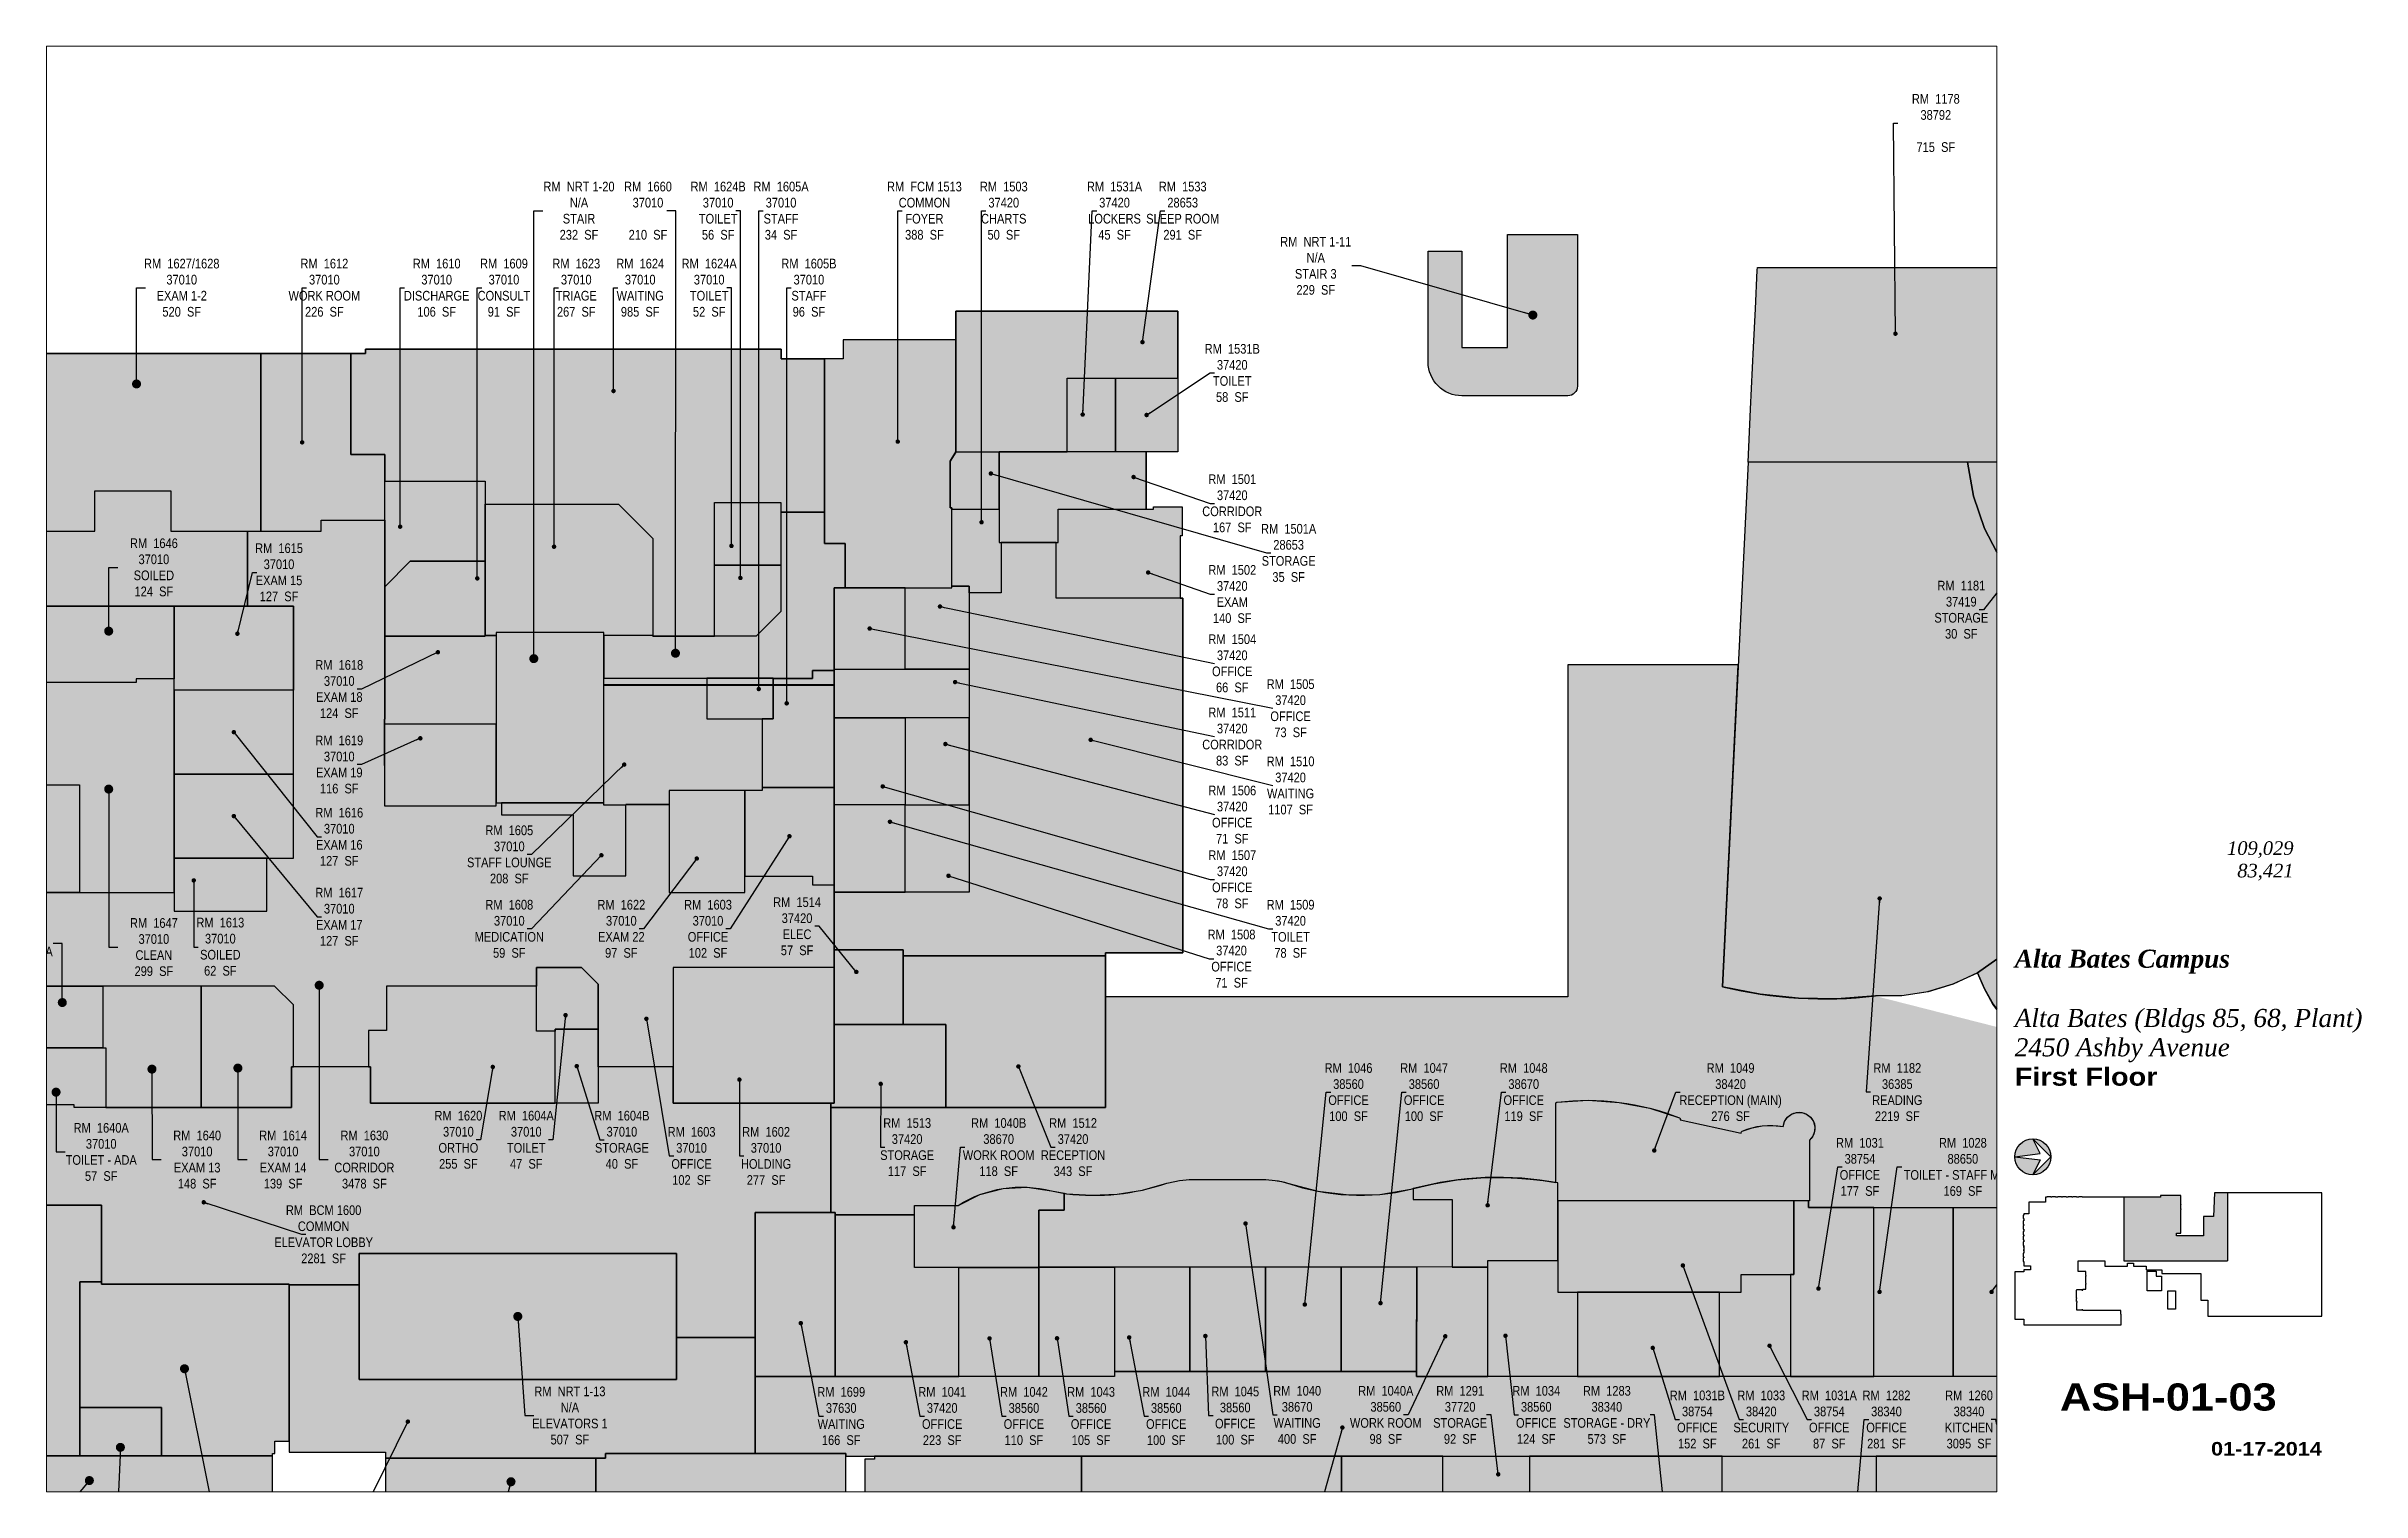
# Paper-space layout '03' of a CAD drawing. Header units: inches. Extents: x 0.9 to 17, y 0.5 to 10.5.
# The model-space entities are those that its viewports show. They can reach past a viewport. Long polylines and large blocks are cut down to what shows.
import ezdxf
from ezdxf.enums import TextEntityAlignment as Align

# ---------------------------------------------------------------- set-up
doc = ezdxf.new("R2010")
doc.units = ezdxf.units.IN
doc.header["$LTSCALE"] = 96
doc.header["$MEASUREMENT"] = 0
for name, color, linetype in [('0-LABEL', 3, 'Continuous'), ('1-NRT', 200, 'Continuous'), ('1-NRT-PTN', 253, 'Continuous'), ('2-BCM', 140, 'Continuous'), ('2-BCM-PTN', 250, 'Continuous'), ('3-FCM', 190, 'Continuous'), ('3-FCM-PTN', 9, 'Continuous'), ('4-OCC', 6, 'Continuous'), ('4-OCC-PTN', 95, 'Continuous'), ('4-VACANT', 60, 'Continuous'), ('T-5', 5, 'Continuous'), ('T-8', 8, 'Continuous')]:
    doc.layers.add(name, color=color, linetype=linetype)
doc.layers.add('question', color=135, linetype='Continuous', plot=False)
doc.layers.add('T-VWPRT', color=1, linetype='Continuous', plot=False)
doc.styles.add('ArialB', font='')
doc.styles.add('ArialN', font='ARIALN.TTF')
doc.styles.add('TimesI', font='timesi.ttf')
doc.styles.add('TimesIB', font='timesbi.ttf')
doc.styles.get('ArialB').set_extended_font_data('Arial Black')
doc.dimstyles.new('AB-195', dxfattribs={"dimscale": 195, "dimtxt": 0.070312, "dimasz": 0.0625, "dimexe": 0.0625, "dimexo": 0.125, "dimgap": 0.25, "dimtad": 0, "dimdec": 4, "dimrnd": 0.0625, "dimzin": 0, "dimdsep": 46, "dimlunit": 4, "dimtxsty": 'ArialN', "dimblk": 'ARCHTICK', "dimcen": 0.0625, "dimclrd": 256, "dimclre": 256, "dimclrt": 256, "dimadec": 0, "dimazin": 0, "dimtfac": 1, "dimtdec": 4, "dimtofl": 0, "dimtmove": 2, "dimatfit": 3, "dimldrblk": 'DOT', "dimfxl": 0, "dimfrac": 2, "dimtolj": 1, "dimtzin": 0, "dimlwd": -1, "dimlwe": -1, "dimarcsym": 0})

psp = doc.layouts.new('03')

msp = doc.modelspace()

# ---------------------------------------------------------------- texts
at = {"layer": '0-LABEL', "char_height": 13, "attachment_point": 5, "style": 'ArialN'}
for s, insert in [('RM  1178\\P38792\\P\\P715  SF', (5155.7, 4778)), ('RM  NRT 1-20\\PN/A\\PSTAIR\\P232  SF', (3324.4, 4659.7)), ('RM  1660\\P37010\\P\\P210  SF', (3417.5, 4659.7)), ('RM  1624B\\P37010\\PTOILET\\P56  SF', (3512.2, 4659.7)), ('RM  1605A\\P37010\\PSTAFF\\P34  SF', (3597.1, 4659.7)), ('RM  FCM 1513\\PCOMMON\\PFOYER\\P388  SF', (3790.6, 4659.7)), ('RM  1503\\P37420\\PCHARTS\\P50  SF', (3897.7, 4659.7)), ('RM  1531A\\P37420\\PLOCKERS\\P45  SF', (4047.2, 4659.7)), ('RM  1533\\P28653\\PSLEEP ROOM\\P291  SF', (4139.2, 4659.7)), ('RM  1627/1628\\P37010\\PEXAM 1-2\\P520  SF', (2788.2, 4555.8)), ('RM  1612\\P37010\\PWORK ROOM\\P226  SF', (2980.7, 4555.8)), ('RM  1610\\P37010\\PDISCHARGE\\P106  SF', (3132.3, 4555.8)), ('RM  1609\\P37010\\PCONSULT\\P91  SF', (3223.1, 4555.8)), ('RM  1623\\P37010\\PTRIAGE\\P267  SF', (3320.7, 4555.8)), ('RM  1624\\P37010\\PWAITING\\P985  SF', (3407, 4555.8)), ('RM  1624A\\P37010\\PTOILET\\P52  SF', (3500.1, 4555.8)), ('RM  1605B\\P37010\\PSTAFF\\P96  SF', (3634.7, 4555.8)), ('RM  NRT 1-11\\PN/A\\PSTAIR 3\\P229  SF', (4318.8, 4585.3)), ('RM  1531B\\P37420\\PTOILET\\P58  SF', (4206.1, 4440.8)), ('RM  1501\\P37420\\PCORRIDOR\\P167  SF', (4206.1, 4264.9)), ('RM  1501A\\P28653\\PSTORAGE\\P35  SF', (4282.2, 4198)), ('RM  1646\\P37010\\PSOILED\\P124  SF', (2750.6, 4178.5)), ('RM  1615\\P37010\\PEXAM 15\\P127  SF', (2919.5, 4171.8)), ('RM  1502\\P37420\\PEXAM\\P140  SF', (4206.1, 4142.5)), ('RM  1181\\P37419\\PSTORAGE\\P30  SF', (5190.1, 4121.3)), ('RM  1504\\P37420\\POFFICE\\P66  SF', (4206.1, 4049)), ('RM  1618\\P37010\\PEXAM 18\\P124  SF', (3000.8, 4014.3)), ('RM  1505\\P37420\\POFFICE\\P73  SF', (4284.8, 3988.4)), ('RM  1511\\P37420\\PCORRIDOR\\P83  SF', (4206.1, 3950.2)), ('RM  1619\\P37010\\PEXAM 19\\P116  SF', (3000.8, 3912.5)), ('RM  1510\\P37420\\PWAITING\\P1107  SF', (4284.8, 3884.2)), ('RM  1506\\P37420\\POFFICE\\P71  SF', (4206.1, 3844.9)), ('RM  1616\\P37010\\PEXAM 16\\P127  SF', (3000.8, 3815)), ('RM  1605\\P37010\\PSTAFF LOUNGE\\P208  SF', (3230.3, 3791.2)), ('RM  1507\\P37420\\POFFICE\\P78  SF', (4206.1, 3757.6)), ('RM  1617\\P37010\\PEXAM 17\\P127  SF', (3000.8, 3707.1)), ('RM  1608\\P37010\\PMEDICATION\\P59  SF', (3230.3, 3690.8)), ('RM  1622\\P37010\\PEXAM 22\\P97  SF', (3381.5, 3690.8)), ('RM  1603\\P37010\\POFFICE\\P102  SF', (3498.5, 3690.8)), ('RM  1514\\P37420\\PELEC\\P57  SF', (3618.7, 3694.3)), ('RM  1509\\P37420\\PTOILET\\P78  SF', (4284.8, 3690.8)), ('RM  1639A\\P37010\\PTOILET - ADA\\P59  SF', (2566.1, 3671)), ('RM  1647\\P37010\\PCLEAN\\P299  SF', (2750.6, 3666.2)), ('RM  1613\\P37010\\PSOILED\\P62  SF', (2840.3, 3666.7)), ('RM  1508\\P37420\\POFFICE\\P71  SF', (4205.1, 3650.6)), ('RM  1046\\P38560\\POFFICE\\P100  SF', (4363, 3470.5)), ('RM  1047\\P38560\\POFFICE\\P100  SF', (4465, 3470.5)), ('RM  1048\\P38670\\POFFICE\\P119  SF', (4599.5, 3470.5)), ('RM  1049\\P38420\\PRECEPTION (MAIN)\\P276  SF', (4878.7, 3470.5)), ('RM  1182\\P36385\\PREADING\\P2219  SF', (5103.7, 3470.5)), ('RM  1188\\PCOMMON\\PLIBRARIAN\\P83  SF', (5285.8, 3470.5)), ('RM  1620\\P37010\\PORTHO\\P255  SF', (3161.6, 3406.2)), ('RM  1604A\\P37010\\PTOILET\\P47  SF', (3253.2, 3406.2)), ('RM  1604B\\P37010\\PSTORAGE\\P40  SF', (3382.3, 3406.2)), ('RM  1640A\\P37010\\PTOILET - ADA\\P57  SF', (2679.5, 3389.8)), ('RM  1640\\P37010\\PEXAM 13\\P148  SF', (2809, 3379.5)), ('RM  1614\\P37010\\PEXAM 14\\P139  SF', (2925, 3379.5)), ('RM  1630\\P37010\\PCORRIDOR\\P3478  SF', (3034.7, 3379.5)), ('RM  1603\\P37010\\POFFICE\\P102  SF', (3476.3, 3384.4)), ('RM  1602\\P37010\\PHOLDING\\P277  SF', (3576.9, 3384.4)), ('RM  1513\\P37420\\PSTORAGE\\P117  SF', (3767.3, 3396.3)), ('RM  1040B\\P38670\\PWORK ROOM\\P118  SF', (3890.8, 3396.3)), ('RM  1512\\P37420\\PRECEPTION\\P343  SF', (3991.2, 3396.3)), ('RM  1031\\P38754\\POFFICE\\P177  SF', (5053.3, 3369.6)), ('RM  1028\\P88650\\PTOILET - STAFF MENS\\P169  SF', (5192.2, 3369.6)), ('RM  BCM 1600\\PCOMMON\\PELEVATOR LOBBY\\P2281  SF', (2979.7, 3278.7)), ('RM  NRT 1-13\\PN/A\\PELEVATORS 1\\P507  SF', (3312.1, 3034.2)), ('RM  1699\\P37630\\PWAITING\\P166  SF', (3678.3, 3033.5)), ('RM  1041\\P37420\\POFFICE\\P223  SF', (3814.6, 3033.5)), ('RM  1042\\P38560\\POFFICE\\P110  SF', (3924.9, 3033.5)), ('RM  1043\\P38560\\POFFICE\\P105  SF', (4015.5, 3033.5)), ('RM  1044\\P38560\\POFFICE\\P100  SF', (4117, 3033.5)), ('RM  1045\\P38560\\POFFICE\\P100  SF', (4210.1, 3034.1)), ('RM  1040\\P38670\\PWAITING\\P400  SF', (4293.7, 3035)), ('RM  1040A\\P38560\\PWORK ROOM\\P98  SF', (4413.3, 3035)), ('RM  1291\\P37720\\PSTORAGE\\P92  SF', (4513.7, 3035)), ('RM  1034\\P38560\\POFFICE\\P124  SF', (4616.4, 3035)), ('RM  1283\\P38340\\PSTORAGE - DRY\\P573  SF', (4711.7, 3035)), ('RM  1031B\\P38754\\POFFICE\\P152  SF', (4833.8, 3028.8)), ('RM  1033\\P38420\\PSECURITY\\P261  SF', (4920.1, 3028.8)), ('RM  1031A\\P38754\\POFFICE\\P87  SF', (5011.9, 3028.8)), ('RM  1282\\P38340\\POFFICE\\P281  SF', (5089.1, 3028.8)), ('RM  1260\\P38340\\PKITCHEN\\P3095  SF', (5200.5, 3028.8))]:
    msp.add_mtext(s, dxfattribs=dict(at, insert=insert))

# ---------------------------------------------------------------- blocks, each defined once
blk = doc.blocks.new('n-arrow')
h = blk.add_hatch(color=256)
h.paths.add_polyline_path([(0, 0.125), (0.125, 0, 0.414214)])
h.paths.add_polyline_path([(0, 0.125, 0.414214), (-0.125, 0), (0.051, 0.022)])
h = blk.add_hatch(color=256)
h.paths.add_polyline_path([(0.051, -0.022), (-0.125, 0, 0.414214), (0, -0.125)])
h.paths.add_polyline_path([(0.125, 0), (0, -0.125, 0.414214)])
for p, q in [((-0.125, 0), (0.051, 0.022)), ((-0.125, 0), (0.051, -0.022)), ((0, 0.125), (0.125, 0)), ((0.051, 0.022), (0, 0.125)), ((0, -0.125), (0.125, 0)), ((0.051, -0.022), (0, -0.125))]:
    blk.add_line(p, q)
blk.add_circle((0, 0), 0.125)
blk = doc.blocks.new('AB-TB-text')
for tag, style, p in [('GROSS', 'TimesI', (1.93, 4.406)), ('USEABLE', 'TimesI', (1.93, 4.25)), ('DATE', 'ArialB', (2.125, 0.25))]:
    blk.add_attdef(tag, text='', height=0.0938, dxfattribs=dict(style=style)).set_placement(p, align=Align.RIGHT)
for tag, style, p in [('CAMPUS', 'TimesIB', (0, 3.75)), ('PAVILION', 'TimesI', (0, 3.547)), ('BUILDING', 'TimesI', (0, 3.34)), ('STREET', 'TimesI', (0, 3.137)), ('FLOOR', 'ArialB', (0, 2.934))]:
    blk.add_attdef(tag, text='', height=0.125, dxfattribs=dict(style=style)).set_placement(p, align=Align.TOP_LEFT)
at = {"style": 'ArialB'}
blk.add_attdef('DWG#', text='', height=0.188, dxfattribs=at).set_placement((1.062, 0.749), align=Align.TOP_CENTER)
blk = doc.blocks.new('_ArchTick')
at = {"const_width": 0.15}
blk.add_lwpolyline([(-0.5, -0.5), (0.5, 0.5)], dxfattribs=at)
blk = doc.blocks.new('_Dot')
at = {"lineweight": -2}
blk.add_line((-0.5, 0), (-1, 0), dxfattribs=at)
at = {"const_width": 0.5}
blk.add_lwpolyline([(-0.25, 0, 1), (0.25, 0, 1)], format="xyb", close=True, dxfattribs=at)

# ---------------------------------------------------------------- hatches: boundary and pattern name
at = {"layer": '1-NRT-PTN'}
h = msp.add_hatch(color=256, dxfattribs=at)
edge = h.paths.add_edge_path()
edge.add_line((4470.5, 4455.5), (4470.5, 4605))
edge.add_line((4470.5, 4605), (4516, 4605))
edge.add_line((4516, 4605), (4516, 4475))
edge.add_line((4516, 4475), (4577.7, 4475))
edge.add_line((4577.7, 4475), (4577.7, 4627.8))
edge.add_line((4577.7, 4627.8), (4672, 4627.8))
edge.add_line((4672, 4627.8), (4672, 4423))
edge.add_arc((4659, 4423), 13, -90, 0, ccw=False)
edge.add_line((4659, 4410), (4516, 4410))
edge.add_arc((4516, 4455.5), 45.5, 180, 270, ccw=False)
for points in [[(3212.6, 4090.5), (3212.8, 3860.7), (3358, 3860.7), (3358, 4090.5)], [(3027.5, 3253), (3027.5, 3082.8), (3456, 3082.8), (3456, 3253)]]:
    msp.add_hatch(color=256, dxfattribs=at).paths.add_polyline_path(points)
h = msp.add_hatch(color=256, dxfattribs=at)
edge = h.paths.add_edge_path()
edge.add_line((3684.5, 2883), (3684.5, 2983.2))
edge.add_line((3684.5, 2983.2), (3360, 2983.2))
edge.add_line((3360, 2983.2), (3360, 2976.7))
edge.add_line((3360, 2976.7), (3347, 2976.7))
edge.add_line((3347, 2976.7), (3347, 2913))
edge.add_line((3347, 2913), (3360, 2913))
edge.add_line((3360, 2913), (3360, 2883))
edge.add_arc((3405.5, 2883), 45.5, 179.9999, 270)
edge.add_line((3405.5, 2837.5), (3574, 2837.5))
edge.add_line((3574, 2837.5), (3574, 2896))
edge.add_line((3574, 2896), (3648.5, 2896))
edge.add_line((3648.5, 2896), (3648.5, 2838.5))
edge.add_arc((3639, 2883), 45.5, 282.0515, 360)
at = {"layer": '2-BCM-PTN'}
h = msp.add_hatch(color=256, dxfattribs=at)
edge = h.paths.add_edge_path()
edge.add_line((6101.2, 3315), (6101.2, 3377.7))
edge.add_line((6101.2, 3377.7), (6214, 3377.7))
edge.add_line((6214, 3377.7), (6214, 3315))
edge.add_line((6214, 3315), (6465.8, 3315))
edge.add_line((6465.8, 3315), (6465.8, 3297))
edge.add_line((6465.8, 3297), (6518, 3297))
edge.add_line((6518, 3297), (6518, 3315))
edge.add_line((6518, 3315), (6544, 3315))
edge.add_line((6544, 3315), (6544, 3318))
edge.add_line((6544, 3318), (7360.5, 3318))
edge.add_line((7360.5, 3318), (7360.5, 3542.2))
edge.add_line((7360.5, 3542.2), (6867, 3542.2))
edge.add_line((6867, 3542.2), (6867, 3654))
edge.add_line((6867, 3654), (6766, 3654))
edge.add_line((6766, 3654), (6766, 3593.8))
edge.add_line((6766, 3593.8), (6635, 3593.8))
edge.add_line((6635, 3593.8), (6635, 3597.9))
edge.add_line((6635, 3597.9), (6469.3, 3597.9))
edge.add_line((6469.3, 3597.9), (6469.3, 3593.3))
edge.add_line((6469.3, 3593.3), (5987.9, 3593.3))
edge.add_line((5987.9, 3593.3), (5987.9, 3629.9))
edge.add_line((5987.9, 3629.9), (5895.9, 3630))
edge.add_line((5895.9, 3630), (5895.9, 3594))
edge.add_line((5895.9, 3594), (5530.7, 3594))
edge.add_arc((5232.9, 3778.8), 350.5, 315.1547, 328.1884, ccw=False)
edge.add_arc((5628.9, 3910.3), 406.5, 228.6703, 248.7226, ccw=False)
edge.add_arc((5098.8, 3854.1), 361.2, 296.8266, 316.4286, ccw=False)
edge.add_line((5261.8, 3531.8), (5252.7, 3547.3))
edge.add_line((5252.7, 3547.3), (5262.1, 3552.3))
edge.add_arc((5426.6, 3712.6), 229.6, 200.7159, 224.2733, ccw=False)
edge.add_arc((5090, 3850.1), 250.4, 266.3713, 299.1096, ccw=False)
edge.add_arc((5005.6, 4187.6), 591.3, 256.5129, 276.6585, ccw=False)
edge.add_line((4867.7, 3612.6), (4888.7, 4047))
edge.add_line((4888.7, 4047), (4683, 4047))
edge.add_line((4683, 4047), (4659, 4047))
edge.add_line((4659, 4047), (4659, 4024.6))
edge.add_line((4659, 4024.6), (4659, 3599.2))
edge.add_line((4659, 3599.2), (4034.9, 3599.2))
edge.add_line((4034.9, 3599.2), (4034.9, 3450))
edge.add_line((4034.9, 3450), (3681, 3450))
edge.add_line((3681, 3450), (3664.5, 3450))
edge.add_line((3664.5, 3450), (3664.5, 3308))
edge.add_line((3664.5, 3308), (3670.2, 3308))
edge.add_line((3670.2, 3308), (3670.2, 3305))
edge.add_line((3670.2, 3305), (3777, 3305))
edge.add_line((3777, 3305), (3777, 3317.8))
edge.add_line((3777, 3317.8), (3836, 3317.8))
edge.add_arc((3922, 3179.4), 162.9, 75.8262, 121.8555, ccw=False)
edge.add_line((3961.9, 3337.4), (3982.2, 3333.5))
edge.add_arc((4018.9, 3638.8), 307.4, 263.1432, 288.7938)
edge.add_arc((4154.5, 3214), 138.7, 90.8474, 105.2924, ccw=False)
edge.add_line((4152.5, 3352.6), (4199.9, 3352.6))
edge.add_line((4199.9, 3352.6), (4199.9, 3352.5))
edge.add_line((4199.9, 3352.5), (4247.1, 3352.6))
edge.add_arc((4246.3, 3223.9), 128.7, 74.4526, 89.6483, ccw=False)
edge.add_arc((4378.2, 3627.6), 296.2, 250.8101, 283.4527)
edge.add_arc((4564.5, 2916.4), 439.2, 88.8209, 105.5145, ccw=False)
edge.add_arc((4552.9, 2792.4), 563.5, 80.8034, 87.8944, ccw=False)
edge.add_line((4642.9, 3348.6), (4642.9, 3455))
edge.add_arc((4644.9, 3455), 2, 96.9684, 180, ccw=False)
edge.add_arc((4685.6, 3121.8), 337.7, 68.4581, 96.9684, ccw=False)
edge.add_arc((4808.9, 3434), 2.03, -21.4165, 68.4581, ccw=False)
edge.add_line((4810.8, 3433.3), (4893.1, 3415.4))
edge.add_arc((4895.1, 3416), 2, 113.4155, 196, ccw=False)
edge.add_arc((4932.9, 3327.5), 98.2, 80.165, 113.1549, ccw=False)
edge.add_arc((4971, 3422), 21.5, -49.6449, 173.9323, ccw=False)
edge.add_line((4985, 3405.6), (4985, 3324))
edge.add_line((4985, 3324), (4984, 3324))
edge.add_line((4984, 3324), (4984, 3315))
edge.add_line((4984, 3315), (5923.2, 3315))
edge.add_line((5923.2, 3315), (6101.2, 3315))
h = msp.add_hatch(color=256, dxfattribs=at)
edge = h.paths.add_edge_path()
edge.add_line((5262.1, 3552.3), (5252.7, 3547.3))
edge.add_line((5252.7, 3547.3), (5261.8, 3531.8))
edge.add_arc((5092.3, 3864.5), 373.4, 296.988, 315.012)
edge.add_line((5356.4, 3600.5), (5360.5, 3605.1))
edge.add_arc((5578.2, 3858.3), 333.9, 214.8331, 229.3089, ccw=False)
edge.add_line((5304.1, 3667.6), (5302.3, 3669.9))
edge.add_line((5302.3, 3669.9), (5289.4, 3686.2))
edge.add_line((5289.4, 3686.2), (5211.8, 3631.4))
edge.add_arc((5432.6, 3716.5), 236.7, 201.07, 223.9191)
h = msp.add_hatch(color=256, dxfattribs=at)
h.dxf.hatch_style = 1
h.paths.add_polyline_path([(3456, 3253), (3456, 3139.3), (3562, 3139.3), (3562, 3308), (3664.5, 3308), (3664.5, 3324), (3664.5, 3324), (3664.5, 3402), (3664.5, 3455.5), (3451.4, 3455.5), (3451.4, 3504.5), (3350.1, 3504.5), (3350.1, 3455.5), (3043, 3455.5), (3043, 3504.5), (2936.5, 3504.5), (2936.5, 3449.8), (2643.1, 3449.8), (2643.1, 3453.5), (2547.2, 3453.5), (2547.2, 3449.8), (2204.1, 3449.8), (2204.1, 3474.2), (2151.2, 3474.2), (2151.2, 3449.8), (1994, 3449.8), (1994, 3444.5), (1971.2, 3444.5), (1971.2, 3391), (1977.7, 3391), (1977.7, 3334.3), (1984.2, 3334.3), (1984.2, 3314.8), (1974.5, 3314.8), (1974.5, 3254), (2054.1, 3254), (2054.1, 3318), (2679.7, 3318), (2679.7, 3211.5), (2933.2, 3211.5), (2933.2, 3210.7), (3027.5, 3210.7), (3027.5, 3253)])
at = {"layer": '3-FCM-PTN'}
for points in [[(3655.8, 4210.7), (3683.6, 4210.7), (3683.6, 4151), (3827.5, 4151), (3827.5, 4259), (3825.5, 4259), (3825.5, 4321.9), (3833, 4334.3), (3833, 4485.3), (3681, 4485.3), (3681, 4459.8), (3655.7, 4459.8), (3655.7, 4321.9), (3655.8, 4272)], [(3562, 3139.3), (3456, 3139.3), (3456, 3082.8), (3027.5, 3082.8), (3027.5, 3210.7), (2933.2, 3210.7), (2933.2, 2985), (3063, 2985), (3063, 2976.7), (3360, 2976.7), (3360, 2983.2), (3562, 2983.2)], [(3562, 3086.9), (3562, 2983.2), (3684.5, 2983.2), (3684.5, 2979.5), (5920, 2979.5), (5920, 3080.6), (5695.9, 3080.6), (5695.9, 3086.9), (4454.9, 3087), (4454.9, 3093.5), (4047.1, 3093.5), (4047.1, 3087), (3562, 3086.9), (3562, 2983.2)]]:
    msp.add_hatch(color=256, dxfattribs=at).paths.add_polyline_path(points)
h = msp.add_hatch(color=256, dxfattribs=at)
h.dxf.hatch_style = 1
h.paths.add_polyline_path([(5270.3, 4152.2), (5343.7, 4121.2, -0.188029), (5382.5, 4184.3), (5373.4, 4196.2), (5348.6, 4231.8), (5324.9, 4272.9), (5303.2, 4320.3), (5301.1, 4320.3), (5301.1, 4320.5), (5198.6, 4320.5, 0.154976)])
at = {"layer": '4-OCC-PTN'}
h = msp.add_hatch(color=160, dxfattribs=at)
h.dxf.hatch_style = 1
h.paths.add_polyline_path([(5283.1, 4583.3), (5283.1, 4572), (5301.1, 4572), (5301.1, 4320.5), (5292.4, 4320.5), (4904.4, 4320.5), (4902.2, 4320.6), (4905.6, 4392), (4909.7, 4475.4), (4912.2, 4527.3), (4914.7, 4579.3), (4914.9, 4583.3), (4920, 4583.3), (5230, 4583.3)])
for color, points in [(46, [(3833, 4334.3), (3983.2, 4334.3), (3983.2, 4433.9), (4132.5, 4433.9), (4132.5, 4524), (3833, 4524)]), (192, [(3445.9, 3858.8), (3387.6, 3858.8), (3387.6, 3762.2), (3316.4, 3762.2), (3316.4, 3844.5), (3219.9, 3844.5), (3219.9, 3860.7), (3212.8, 3860.7), (3212.8, 3856.8), (3061.8, 3856.8), (3061.8, 3973.8), (3062.1, 3973.8), (3062.1, 4242.1), (2976.3, 4242.1), (2976.3, 4227.4), (2877, 4227.4), (2877, 4126.1), (2939.1, 4126.1), (2939.1, 3786.4), (2903.1, 3786.4), (2903.1, 3714.9), (2777.9, 3714.9), (2777.9, 3740.1), (2429.9, 3740.1), (2429.9, 3712.2), (2306.6, 3712.2), (2270.5, 3748.3), (2270.5, 3778.3), (2255.5, 3793.3), (2255.5, 3882.7), (2270.5, 3897.7), (2270.5, 3911.7), (2403.3, 3911.7), (2403.3, 3911.1), (2429.9, 3911.1), (2429.9, 3971.7), (2270.5, 3971.7), (2270.5, 4080.6), (2306.6, 4116.7), (2454.9, 4116.7), (2454.9, 4126.1), (2877, 4126.1), (2877, 4227.4), (2773.6, 4227.4), (2773.6, 4281.9), (2671.1, 4281.9), (2671.1, 4227.3), (2349.4, 4227.4), (2349.4, 4475), (2248.1, 4475), (2248.1, 4331), (2250.8, 4331), (2250.8, 4255.5), (2170.7, 4255.5), (2170.7, 4275.4), (1982.5, 4275.4), (1982.5, 4126.1), (2150.1, 4126.1), (2150.1, 3719.4), (2139.6, 3719.4), (2139.6, 3606.1), (2204.1, 3606.1), (2204.1, 3613.6), (2913.6, 3613.6), (2939.1, 3588.1), (2939.1, 3504.5), (3040.4, 3504.5), (3040.4, 3553.6), (3064.4, 3553.6), (3064.4, 3613.6), (3266.9, 3613.6), (3266.9, 3638.9), (3327.7, 3638.9), (3350.1, 3616.4), (3350.1, 3504.5), (3451.4, 3504.5), (3451.4, 3638.9), (3668.7, 3638.9), (3668.7, 3750.3), (3639.5, 3750.3), (3639.5, 3762.1), (3548.1, 3762.1), (3548.1, 3740.1), (3445.9, 3740.1)]), (192, [(2349.4, 4227.4), (2671.1, 4227.3), (2671.1, 4281.9), (2773.6, 4281.9), (2773.6, 4227.4), (2877, 4227.4), (2877, 4126.1), (2454.9, 4126.1), (2454.9, 4116.7), (2306.6, 4116.7), (2270.5, 4080.6), (2270.5, 3971.7), (2429.9, 3971.7), (2429.9, 3911.1), (2403.3, 3911.1), (2403.3, 3911.7), (2270.5, 3911.7), (2270.5, 3897.7), (2255.5, 3882.7), (2255.5, 3793.3), (2270.5, 3778.3), (2270.5, 3748.3), (2306.6, 3712.2), (2429.9, 3712.2), (2429.9, 3740.1), (2777.9, 3740.1), (2777.9, 3714.9), (2903.1, 3714.9), (2903.1, 3786.4), (2939.1, 3786.4), (2939.1, 4126.1), (2877, 4126.1), (2877, 4227.4), (2976.3, 4227.4), (2976.3, 4242.1), (3062.1, 4242.1), (3062.1, 3973.8), (3061.8, 3973.8), (3061.8, 3856.8), (3212.8, 3856.8), (3212.8, 3860.7), (3219.9, 3860.7), (3219.9, 3844.5), (3316.4, 3844.5), (3316.4, 3762.2), (3387.6, 3762.2), (3387.6, 3858.8), (3445.9, 3858.8), (3445.9, 3740.1), (3548.1, 3740.1), (3548.1, 3762.1), (3639.5, 3762.1), (3639.5, 3750.3), (3668.7, 3750.3), (3668.7, 3638.9), (3451.4, 3638.9), (3451.4, 3504.5), (3350.1, 3504.5), (3350.1, 3616.4), (3327.7, 3638.9), (3266.9, 3638.9), (3266.9, 3613.6), (3064.4, 3613.6), (3064.4, 3553.6), (3040.4, 3553.6), (3040.4, 3504.5), (2939.1, 3504.5), (2939.1, 3588.1), (2913.6, 3613.6), (2204.1, 3613.6), (2204.1, 3606.1), (2139.6, 3606.1), (2139.6, 3719.4), (2150.1, 3719.4), (2150.1, 4126.1), (1982.5, 4126.1), (1982.5, 4275.4), (2170.7, 4275.4), (2170.7, 4255.5), (2250.8, 4255.5), (2250.8, 4331), (2248.1, 4331), (2248.1, 4475), (2349.4, 4475)]), (192, [(2895.1, 4467), (2559.3, 4467), (2559.3, 4227.4), (2671.1, 4227.4), (2671.1, 4281.9), (2773.6, 4281.9), (2773.6, 4227.4), (2877, 4227.4), (2895.1, 4227.4)]), (192, [(3062.1, 4331), (3016.2, 4331), (3016.2, 4467), (2895.1, 4467), (2895.1, 4227.4), (2976.3, 4227.4), (2976.3, 4242.1), (3062.1, 4242.1), (3062.1, 4295)]), (121, [(3983.2, 4433.9), (4048.5, 4433.9), (4048.5, 4334.3), (3983.2, 4334.3)]), (121, [(4048.5, 4334.3), (4132.5, 4334.3), (4132.5, 4433.9), (4048.5, 4433.9)]), (121, [(3891.4, 4212), (3971.2, 4212), (3971.2, 4257), (4090.1, 4257), (4090.1, 4334.3), (4048.5, 4334.3), (3891.4, 4334.3), (3891.4, 4257)]), (121, [(3827.5, 4257), (3891.4, 4257), (3891.4, 4212), (3894, 4212), (3894, 4144.2), (3851, 4144.2), (3851, 4153), (3827.5, 4153)]), (121, [(4135.6, 4137), (3968.6, 4137), (3968.6, 4212), (3971.2, 4212), (3971.2, 4257), (4099.6, 4257), (4099.6, 4260.4), (4138.6, 4260.4), (4138.6, 4221), (4135.6, 4221)]), (121, [(4139.4, 3667.5), (4139.4, 4137), (3968.6, 4137), (3968.6, 4212), (3894, 4212), (3894, 4144.2), (3851, 4144.2), (3851, 4041), (3851, 3975.7), (3851, 3740.2), (3668.7, 3740.2), (3668.7, 3662.6), (3762, 3662.6), (3762, 3654.5), (4034.9, 3654.5), (4034.9, 3658.5), (4139.4, 3658.5)]), (192, [(2601.4, 4126.1), (2454.9, 4126.1), (2454.9, 4116.7), (2454.9, 3974.4), (2559.3, 3974.4), (2559.3, 3991.6), (2601.4, 3991.6), (2601.4, 4023.2)]), (192, [(2777.9, 4126.1), (2601.4, 4126.1), (2601.4, 4023.2), (2726.5, 4023.2), (2726.5, 4028.2), (2777.9, 4028.2)]), (192, [(2877, 4126.1), (2777.9, 4126.1), (2777.9, 4012.9), (2939.1, 4012.9), (2939.1, 4126.1)]), (121, [(3764.7, 4041), (3764.7, 4151), (3668.7, 4151), (3668.7, 4041)]), (121, [(3827.5, 4153), (3851, 4153), (3851, 4041), (3764.7, 4041), (3764.7, 4151), (3827.5, 4151)]), (192, [(3197.9, 4086.7), (3212.6, 4086.7), (3212.7, 3967.2), (3061.8, 3967.2), (3061.8, 3973.8), (3062.1, 3973.8), (3062.1, 4085.6), (3197.9, 4085.6)]), (192, [(3668.7, 4039.5), (3639.5, 4039.5), (3639.5, 4028.4), (3586.4, 4028.4), (3586.4, 3974.4), (3571.4, 3974.4), (3571.4, 3881.4), (3668.7, 3881.4)]), (121, [(3851, 4041), (3851, 3975.7), (3668.7, 3975.7), (3668.7, 4041), (3851, 4041)]), (192, [(2777.9, 3899.6), (2777.9, 4012.9), (2777.9, 4028.2), (2726.5, 4028.2), (2726.5, 4023.2), (2601.4, 4023.2), (2601.4, 3885.1), (2650.4, 3885.1), (2650.4, 3740.1), (2777.9, 3740.1), (2777.9, 3786.4)]), (192, [(2939.1, 4012.9), (2777.9, 4012.9), (2777.9, 3899.6), (2939.1, 3899.6)]), (192, [(3571.4, 3974.4), (3497.1, 3974.4), (3497.1, 4029.1), (3358, 4029.1), (3358, 3857.8), (3387.6, 3857.8), (3387.6, 3858.8), (3445.9, 3858.8), (3445.9, 3877.4), (3548.1, 3877.4), (3571.4, 3877.4), (3571.4, 3881.4)]), (192, [(3586.4, 4029.1), (3497.1, 4029.1), (3497.1, 3974.4), (3571.4, 3974.4), (3586.4, 3974.4)]), (192, [(2601.4, 3991.6), (2559.3, 3991.6), (2559.3, 3974.4), (2429.9, 3974.4), (2429.9, 3971.7), (2429.9, 3911.1), (2429.9, 3885.1), (2601.4, 3885.1)]), (121, [(3668.7, 3975.7), (3764.7, 3975.7), (3764.7, 3858), (3668.7, 3858), (3668.7, 3975.7)]), (121, [(3764.7, 3975.7), (3764.7, 3858), (3851, 3858), (3851, 3975.7)]), (192, [(3212.7, 3967.2), (3061.8, 3967.2), (3061.8, 3856.8), (3212.8, 3856.8)]), (192, [(2650.4, 3885.1), (2601.4, 3885.1), (2429.9, 3885.1), (2429.9, 3740.1), (2650.4, 3740.1)]), (192, [(2939.1, 3899.6), (2777.9, 3899.6), (2777.9, 3786.4), (2939.1, 3786.4)]), (192, [(3445.9, 3877.4), (3445.9, 3740.1), (3548.1, 3740.1), (3548.1, 3877.4)]), (192, [(3668.7, 3881.4), (3571.4, 3881.4), (3571.4, 3877.4), (3548.1, 3877.4), (3548.1, 3762.1), (3639.5, 3762.1), (3639.5, 3750.3), (3668.7, 3750.3)]), (192, [(3571.4, 3881.4), (3571.4, 3877.4), (3548.1, 3877.4), (3548.1, 3762.1), (3639.5, 3762.1), (3639.5, 3750.3), (3668.7, 3750.3), (3668.7, 3881.4)]), (192, [(3219.9, 3844.5), (3316.4, 3844.5), (3316.4, 3762.2), (3387.6, 3762.2), (3387.6, 3857.8), (3358, 3857.8), (3358, 3860.7), (3219.9, 3860.7)]), (121, [(3668.7, 3858), (3668.7, 3740.2), (3764.7, 3740.2), (3764.7, 3858)]), (121, [(3764.7, 3740.2), (3764.7, 3858), (3851, 3858), (3851, 3740.2)]), (192, [(2903.1, 3786.4), (2777.9, 3786.4), (2777.9, 3714.9), (2903.1, 3714.9)]), (121, [(3719.8, 3662.6), (3668.7, 3662.6), (3668.7, 3561.8), (3762, 3561.8), (3762, 3662.6)]), (192, [(3266.9, 3552.6), (3292.4, 3552.6), (3292.4, 3555.6), (3350.1, 3555.6), (3350.1, 3616.4), (3327.7, 3638.9), (3266.9, 3638.9), (3266.9, 3613.6)]), (192, [(3668.7, 3455.5), (3668.7, 3638.9), (3451.4, 3638.9), (3451.4, 3504.5), (3451.4, 3455.5), (3454, 3455.5)]), (121, [(3819.4, 3450), (4034.9, 3450), (4034.9, 3654.5), (3762, 3654.5), (3762, 3561.8), (3819.4, 3561.8)]), (192, [(2681.9, 3613.6), (2579.9, 3613.6), (2579.9, 3530.4), (2580.9, 3530.4), (2681.9, 3530.4)]), (192, [(2814.2, 3613.6), (2681.9, 3613.6), (2681.9, 3530.4), (2685.9, 3530.4), (2685.9, 3449.8), (2814.2, 3449.8)]), (192, [(2814.2, 3449.8), (2936.5, 3449.8), (2936.5, 3504.5), (2939.1, 3504.5), (2939.1, 3588.1), (2913.6, 3613.6), (2814.2, 3613.6)]), (192, [(3266.9, 3613.6), (3064.4, 3613.6), (3064.4, 3553.6), (3040.4, 3553.6), (3040.4, 3504.5), (3043, 3504.5), (3043, 3455.5), (3292.4, 3455.5), (3292.4, 3552.6), (3266.9, 3552.6)]), (192, [(3350.1, 3555.6), (3292.4, 3555.6), (3292.4, 3455.5), (3350.1, 3455.5)]), (121, [(3819.4, 3450), (3819.4, 3561.8), (3668.7, 3561.8), (3668.7, 3455.5), (3664.5, 3455.5), (3664.5, 3450)]), (192, [(2580.9, 3530.4), (2580.9, 3453.5), (2643.1, 3453.5), (2643.1, 3449.8), (2685.9, 3449.8), (2685.9, 3530.4), (2681.9, 3530.4)]), (83, [(1974.5, 3254), (1974.5, 3142.5), (2023.3, 3142.5), (2023.3, 3111.2), (2150.5, 3111.2), (2150.5, 3108.2), (2182, 3108.2), (2182, 3035.5), (2400.3, 3035.2), (2403.5, 3035.2), (2403.5, 3037.2), (2474, 3037.2), (2477.3, 3037.2), (2477.3, 2980), (2647.3, 2980), (2650.5, 2980), (2650.5, 3211.5), (2650.5, 3214.7), (2679.7, 3214.7), (2679.7, 3318), (2442.5, 3318), (2442.5, 3144.9), (2418, 3144.9), (2418, 3163.2), (2286.4, 3163.2), (2286.4, 3247.7), (2048.9, 3247.7), (2048.9, 3254)]), (240, [(4671.9, 3200.8), (4892.9, 3200.8), (4892.9, 3224.5), (4964.1, 3224.5), (4964.1, 3324), (4645.7, 3324), (4645.7, 3200.8)]), (87, [(5072, 3086.9), (5072, 3315), (4984, 3315), (4984, 3324), (4964.1, 3324), (4964.1, 3224.5), (4959.4, 3224.5), (4959.4, 3087)]), (20, [(5179, 3087), (5072, 3086.9), (5072, 3315), (5179, 3315)]), (20, [(5179, 3315), (5267, 3315), (5267, 3145.7), (5283, 3145.7), (5283, 3087), (5179, 3087)]), (150, [(3657, 3308), (3562, 3308), (3562, 3086.9), (3670.2, 3086.9), (3670.2, 3305), (3670.2, 3308), (3657, 3308)]), (121, [(3837, 3087), (3837, 3234), (3777, 3234), (3777, 3305), (3670.2, 3305), (3670.2, 3086.9)]), (202, [(3837, 3087), (3837, 3234), (3945, 3234), (3945, 3087), (3837, 3087)]), (202, [(3945, 3087), (3945, 3234.6), (4047, 3234.6), (4047.1, 3087)]), (202, [(4149, 3093.5), (4149, 3234.6), (4047, 3234.6), (4047.1, 3093.5)]), (202, [(4251, 3093.5), (4251, 3234.6), (4149, 3234.6), (4149, 3093.5)]), (202, [(4353, 3093.5), (4353, 3234.6), (4251, 3234.6), (4251, 3093.5)]), (202, [(4454.9, 3093.5), (4455, 3234.6), (4353, 3234.6), (4353, 3093.5)]), (202, [(4551, 3087), (4551, 3234.7), (4455, 3234.6), (4454.9, 3087), (4498, 3087)]), (202, [(4671.9, 3087), (4551, 3087), (4551, 3243.6), (4645.7, 3243.6), (4645.7, 3200.8), (4671.9, 3200.8)]), (87, [(4959.4, 3087), (4863.7, 3087), (4863.7, 3200.8), (4892.9, 3200.8), (4892.9, 3224.5), (4959.4, 3224.5), (4959.4, 3222)]), (83, [(2910.5, 2980), (2910.5, 2983.2), (2913.8, 2983.2), (2913.8, 2999.5), (2933.2, 2999.5), (2933.2, 3211.5), (2679.7, 3211.5), (2679.7, 3214.7), (2650.5, 3214.7), (2650.5, 3045), (2761, 3045), (2761, 2980)]), (87, [(4863.7, 3087), (4863.7, 3200.8), (4671.9, 3200.8), (4671.9, 3087)]), (150, [(2761, 2980), (2761, 3045), (2650.5, 3045), (2650.5, 2980)]), (121, [(2910.5, 2980), (2416.5, 2980), (2416.5, 2913), (2910.5, 2913)]), (63, [(3063, 2976.7), (3063, 2913), (3347, 2913), (3347, 2976.7)]), (55, [(4002.6, 2739.5), (4002.6, 2979.5), (3723, 2979.5), (3723, 2975.3), (3710.3, 2975.3), (3710.3, 2739.5), (4002.6, 2739.5), (4002.6, 2979.5)]), (55, [(4002.6, 2979.5), (4002.6, 2739.5), (4353.6, 2739.1), (4353.6, 2979.5)]), (54, [(4353.6, 2739.1), (4487.3, 2739.1), (4487.3, 2866.4), (4490.3, 2866.4), (4490.3, 2979.5), (4353.6, 2979.5)]), (33, [(4607.2, 2979.5), (4607.2, 2866.4), (4490.3, 2866.4), (4490.3, 2979.5)]), (50, [(4607.2, 2979.5), (4607.2, 2866.4), (4610, 2866.4), (4610, 2679), (4658.3, 2679), (4658.3, 2655.3), (4867.3, 2655.3), (4867.3, 2979.5)]), (50, [(5075, 2979.5), (5075, 2787.9), (5075, 2784.9), (4867.3, 2784.9), (4867.3, 2979.5)]), (50, [(5073.1, 2174.1), (5126.9, 2174.1), (5126.9, 2134.8), (5549.6, 2134.8), (5549.6, 2180.8), (5607.8, 2180.8), (5608, 2979.5), (5075, 2979.5), (5074.9, 2655.2), (5075.2, 2655.2), (5075.2, 2453.1), (5075.2, 2368.5), (5073.1, 2368.5)])]:
    msp.add_hatch(color=color, dxfattribs=at).paths.add_polyline_path(points)
h = msp.add_hatch(color=192, dxfattribs=at)
h.paths.add_polyline_path([(3596.9, 4253), (3596.9, 4265.9), (3507.4, 4265.9), (3507.4, 4181.5), (3596.9, 4181.5)], flags=16)
h.paths.add_polyline_path([(3655.7, 4459.7), (3597.3, 4459.8), (3597.3, 4472.7), (3160.6, 4472.7), (3086, 4472.7), (3036.3, 4472.7), (3036.3, 4467), (3016.2, 4467), (3016.2, 4331), (3062.1, 4331), (3062.1, 4295), (3197.9, 4295), (3197.9, 4263.9), (3377.8, 4263.9), (3424.2, 4217.5), (3424.2, 4085.6), (3507.4, 4085.6), (3507.4, 4181.5), (3507.4, 4265.9), (3596.9, 4265.9), (3596.9, 4253), (3655.8, 4253)])
h = msp.add_hatch(color=46, dxfattribs=at)
h.dxf.hatch_style = 1
h.paths.add_polyline_path([(3827.5, 4257), (3891.4, 4257), (3891.4, 4334), (3833, 4334), (3825.5, 4321.9), (3825.5, 4259), (3827.5, 4259)])
h = msp.add_hatch(color=10, dxfattribs=at)
edge = h.paths.add_edge_path()
edge.add_line((5211.8, 3631.4), (5289.4, 3686.2))
edge.add_line((5289.4, 3686.2), (5302.3, 3669.9))
edge.add_line((5302.3, 3669.9), (5304.1, 3667.6))
edge.add_line((5304.1, 3667.6), (5313.1, 3674.2))
edge.add_arc((5068.7, 3965), 379.9, 310.0419, 319.7767)
edge.add_line((5358.7, 3719.7), (5366.4, 3715.1))
edge.add_arc((5143.2, 3887.2), 281.8, 322.3754, 341.0873)
edge.add_line((5409.8, 3795.8), (5419.4, 3850.8))
edge.add_arc((5167, 3879.5), 254.1, 353.5075, 385.5801)
edge.add_line((5396.1, 3989.2), (5388.8, 4004.5))
edge.add_line((5388.8, 4004.5), (5400.2, 4010.9))
edge.add_arc((5444, 4103), 102, 169.7319, 244.5713, ccw=False)
edge.add_line((5343.7, 4121.2), (5270.3, 4152.2))
edge.add_arc((5499.4, 4349.3), 302.2, 185.4693, 220.7069, ccw=False)
edge.add_line((5198.6, 4320.5), (5198.6, 4320.5))
edge.add_line((5198.6, 4320.5), (4904.4, 4320.5))
edge.add_line((4904.4, 4320.5), (4902.2, 4320.6))
edge.add_line((4902.2, 4320.6), (4867.7, 3612.6))
edge.add_arc((5005.6, 4187.6), 591.3, 256.5124, 276.659)
edge.add_line((5074.1, 3600.3), (5074.1, 3600.3))
edge.add_arc((5088.5, 3856.6), 256.8, 266.7898, 298.6911)
edge.add_line((5211.8, 3631.4), (5211.8, 3631.4))
for points in [[(3197.9, 4186.9), (3197.9, 4295), (3062.1, 4295), (3062.1, 4152.4), (3096.6, 4186.9)], [(3424.2, 4217.5), (3377.8, 4263.9), (3197.9, 4263.9), (3197.9, 4186.9), (3197.9, 4086.7), (3212.6, 4086.7), (3212.6, 4090.4), (3212.6, 4090.5), (3358, 4090.5), (3358, 4086.7), (3424.2, 4086.7)], [(3197.9, 4186.9), (3096.6, 4186.9), (3062.1, 4152.4), (3062.1, 4085.6), (3197.9, 4085.6)]]:
    msp.add_hatch(color=192, dxfattribs=at).paths.add_polyline_path(points, flags=17)
h = msp.add_hatch(color=192, dxfattribs=at)
h.paths.add_polyline_path([(3596.9, 4253), (3596.9, 4265.9), (3507.4, 4265.9), (3507.4, 4181.5), (3596.9, 4181.5)], flags=16)
h.paths.add_polyline_path([(3668.7, 4151), (3683.6, 4151), (3683.6, 4210.7), (3655.8, 4210.7), (3655.8, 4253), (3596.9, 4253), (3596.9, 4181.5), (3596.9, 4118.8), (3563.7, 4085.6), (3507.4, 4085.6), (3424.2, 4085.6), (3424.2, 4086.7), (3358, 4086.7), (3358, 4029.1), (3497.1, 4029.1), (3586.4, 4029.1), (3586.4, 4028.4), (3639.5, 4028.4), (3639.5, 4039.5), (3668.7, 4039.5)])
h = msp.add_hatch(color=192, dxfattribs=at)
h.paths.add_polyline_path([(3596.9, 4253), (3596.9, 4265.9), (3507.4, 4265.9), (3507.4, 4181.5), (3596.9, 4181.5)], flags=16)
h.paths.add_polyline_path([(3596.9, 4181.5), (3507.4, 4181.5), (3507.4, 4085.6), (3563.7, 4085.6), (3596.9, 4118.8)], flags=17)
h = msp.add_hatch(color=240, dxfattribs=at)
edge = h.paths.add_edge_path()
edge.add_line((4645.7, 3324), (4645.7, 3348.1))
edge.add_line((4645.7, 3348.1), (4642.9, 3348.6))
edge.add_line((4642.9, 3348.6), (4642.9, 3455))
edge.add_arc((4644.9, 3455), 2, 96.9684, 180, ccw=False)
edge.add_arc((4685.6, 3121.8), 337.7, 68.4581, 96.9684, ccw=False)
edge.add_arc((4808.9, 3434), 2.03, -21.4165, 68.4581, ccw=False)
edge.add_line((4810.8, 3433.3), (4893.1, 3415.4))
edge.add_arc((4895.1, 3416), 2, 113.4155, 196, ccw=False)
edge.add_arc((4932.9, 3327.5), 98.2, 80.165, 113.1549, ccw=False)
edge.add_arc((4971, 3422), 21.5, -49.6449, 173.9323, ccw=False)
edge.add_line((4985, 3405.6), (4985, 3324))
edge.add_line((4985, 3324), (4645.7, 3324))
h = msp.add_hatch(color=63, dxfattribs=at)
edge = h.paths.add_edge_path()
edge.add_line((4200, 3234.6), (3945, 3234.6))
edge.add_line((3945, 3234.6), (3945, 3234))
edge.add_line((3945, 3234), (3945, 3234))
edge.add_line((3945, 3234), (3945, 3311.3))
edge.add_line((3945, 3311.3), (3948, 3311.3))
edge.add_line((3948, 3311.3), (3979.3, 3311.3))
edge.add_line((3979.3, 3311.3), (3979.3, 3334.1))
edge.add_line((3979.3, 3334.1), (3982.2, 3333.5))
edge.add_arc((4018.9, 3638.8), 307.4, 263.1432, 288.7938)
edge.add_arc((4154.5, 3214), 138.7, 90.8474, 105.2924, ccw=False)
edge.add_line((4152.5, 3352.6), (4199.9, 3352.6))
edge.add_line((4199.9, 3352.6), (4199.9, 3352.5))
edge.add_line((4199.9, 3352.5), (4247.1, 3352.6))
edge.add_arc((4246.3, 3223.9), 128.7, 74.4526, 89.6483, ccw=False)
edge.add_arc((4378.2, 3627.6), 296.2, 250.8101, 283.4527)
edge.add_arc((4564.5, 2916.4), 439.2, 105.0663, 105.5145, ccw=False)
edge.add_line((4450.4, 3340.4), (4450.4, 3325.9))
edge.add_line((4450.4, 3325.9), (4500, 3325.9))
edge.add_line((4500, 3325.9), (4503, 3325.9))
edge.add_line((4503, 3325.9), (4503, 3234.7))
edge.add_line((4503, 3234.7), (4200, 3234.6))
h = msp.add_hatch(color=63, dxfattribs=at)
edge = h.paths.add_edge_path()
edge.add_line((4503, 3234.6), (4551, 3234.6))
edge.add_line((4551, 3234.6), (4551, 3243.6))
edge.add_line((4551, 3243.6), (4645.7, 3243.6))
edge.add_line((4645.7, 3243.6), (4645.7, 3348.1))
edge.add_arc((4565, 2912.7), 442.8, 79.4979, 105.0036)
edge.add_line((4450.4, 3340.4), (4450.4, 3325.9))
edge.add_line((4450.4, 3325.9), (4500, 3325.9))
edge.add_line((4500, 3325.9), (4503, 3325.9))
edge.add_line((4503, 3325.9), (4503, 3234.7))
edge.add_line((4503, 3234.7), (4503, 3234.6))
h = msp.add_hatch(color=63, dxfattribs=at)
edge = h.paths.add_edge_path()
edge.add_line((3979.3, 3334.1), (3979.3, 3311.3))
edge.add_line((3979.3, 3311.3), (3948, 3311.3))
edge.add_line((3948, 3311.3), (3945, 3311.3))
edge.add_line((3945, 3311.3), (3945, 3234))
edge.add_line((3945, 3234), (3777, 3234))
edge.add_line((3777, 3234), (3777, 3317.8))
edge.add_line((3777, 3317.8), (3836, 3317.8))
edge.add_arc((3922, 3179.4), 162.9, 75.8262, 121.8555, ccw=False)
edge.add_line((3961.9, 3337.4), (3979.3, 3334.1))

# ---------------------------------------------------------------- linework, layer by layer
at = {"layer": '1-NRT'}
for points in [[(4470.5, 4455.5), (4470.5, 4605), (4516, 4605), (4516, 4475), (4577.7, 4475), (4577.7, 4627.8), (4672, 4627.8), (4672, 4423, -0.414214), (4659, 4410), (4516, 4410, -0.414214)], [(3684.5, 2883), (3684.5, 2983.2), (3360, 2983.2), (3360, 2976.7), (3347, 2976.7), (3347, 2913), (3360, 2913), (3360, 2883, 0.414214), (3405.5, 2837.5), (3574, 2837.5), (3574, 2896), (3648.5, 2896), (3648.5, 2838.5, 0.353866)]]:
    msp.add_lwpolyline(points, format="xyb", close=True, dxfattribs=at)
for points in [[(3212.6, 4090.5), (3212.8, 3860.7), (3358, 3860.7), (3358, 4090.5), (3212.6, 4090.5)], [(3027.5, 3253), (3027.5, 3082.8), (3456, 3082.8), (3456, 3253)]]:
    msp.add_lwpolyline(points, close=True, dxfattribs=at)
at = {"layer": '2-BCM'}
msp.add_lwpolyline([(5262.1, 3552.3, -0.103152), (5211.8, 3631.4, -0.143828), (5074.1, 3600.3, -0.088129), (4867.7, 3612.6), (4888.7, 4047), (4683, 4047), (4659, 4047), (4659, 4024.6), (4659, 3599.2), (4034.9, 3599.2), (4034.9, 3599.2), (4034.9, 3599.2), (4034.9, 3450), (4034.9, 3450), (3681, 3450), (3664.5, 3450), (3664.5, 3308), (3670.2, 3308), (3670.2, 3305), (3777, 3305), (3777, 3317.8), (3836, 3317.8, -0.203585), (3961.9, 3337.4), (3982.2, 3333.5, 0.112391), (4117.9, 3347.7, -0.063112), (4152.5, 3352.6), (4199.9, 3352.6), (4199.9, 3352.5), (4247.1, 3352.6, -0.066401), (4280.8, 3347.9, 0.143401), (4447.1, 3339.5, -0.072969), (4573.6, 3355.4, -0.03095), (4642.9, 3348.6), (4642.9, 3455, -0.379024), (4644.7, 3457, -0.125045), (4809.6, 3435.9, -0.413572), (4810.8, 3433.3), (4893.1, 3415.4, -0.376794), (4894.3, 3417.8, -0.144948), (4949.7, 3424.3, -1.476678), (4985, 3405.6), (4985, 3324), (4984, 3324), (4984, 3315), (5923.2, 3315)], format="xyb", dxfattribs=at)
msp.add_lwpolyline([(2054.1, 3318), (2679.7, 3318), (2679.7, 3211.5), (2933.2, 3211.5), (2933.2, 3210.7), (3027.5, 3210.7), (3027.5, 3253), (3456, 3253), (3456, 3139.3), (3562, 3139.3), (3562, 3308), (3664.5, 3308), (3664.5, 3324), (3664.5, 3324), (3664.5, 3402), (3664.5, 3455.5), (3451.4, 3455.5), (3451.4, 3504.5), (3350.1, 3504.5), (3350.1, 3455.5), (3043, 3455.5), (3043, 3504.5), (2936.5, 3504.5), (2936.5, 3449.8), (2643.1, 3449.8), (2643.1, 3453.5), (2547.2, 3453.5)], dxfattribs=at)
at = {"layer": '3-FCM'}
for points in [[(3655.8, 4210.7), (3683.6, 4210.7), (3683.6, 4151), (3827.5, 4151), (3827.5, 4259), (3825.5, 4259), (3825.5, 4321.9), (3833, 4334.3), (3833, 4485.3), (3681, 4485.3), (3681, 4459.8), (3655.7, 4459.8), (3655.7, 4321.9), (3655.7, 4321.9), (3655.8, 4272), (3655.8, 4272), (3655.8, 4210.7)], [(3562, 3139.3), (3456, 3139.3), (3456, 3082.8), (3027.5, 3082.8), (3027.5, 3210.7), (2933.2, 3210.7), (2933.2, 2985), (3063, 2985), (3063, 2976.7), (3360, 2976.7), (3360, 2983.2), (3562, 2983.2)], [(3562, 3086.9), (3562, 2983.2), (3684.5, 2983.2), (3684.5, 2979.5), (5920, 2979.5), (5920, 3080.6), (5695.9, 3080.6), (5695.9, 3086.9), (4454.9, 3087), (4454.9, 3093.5), (4047.1, 3093.5), (4047.1, 3087), (3562, 3086.9), (3562, 2983.2)]]:
    msp.add_lwpolyline(points, close=True, dxfattribs=at)
msp.add_lwpolyline([(5343.7, 4121.2, -0.188029), (5382.5, 4184.3), (5373.4, 4196.2), (5348.6, 4231.8), (5324.9, 4272.9), (5303.2, 4320.3), (5301.1, 4320.3), (5301.1, 4320.5), (5198.6, 4320.5, 0.154976), (5270.3, 4152.2)], format="xyb", close=True, dxfattribs=at)
at = {"layer": '4-OCC'}
for p, q in [((3655.8, 4329.2), (3655.8, 4257.5)), ((3061.8, 3911.4), (3061.8, 3973.8))]:
    msp.add_line(p, q, dxfattribs=at)
for points in [[(5283.1, 4583.3), (5283.1, 4572), (5301.1, 4572), (5301.1, 4320.5), (5292.4, 4320.5), (4904.4, 4320.5), (4902.2, 4320.6), (4905.6, 4392), (4909.7, 4475.4), (4912.2, 4527.3), (4914.7, 4579.3), (4914.9, 4583.3), (4920, 4583.3), (5230, 4583.3), (5283.1, 4583.3)], [(4132.5, 4433.9), (4132.5, 4524), (3833, 4524), (3833, 4334.3), (3983.2, 4334.3), (3983.2, 4433.9), (4132.5, 4433.9)], [(3597.3, 4472.7), (3160.6, 4472.7), (3160.6, 4472.7), (3086, 4472.7), (3086, 4472.7), (3036.3, 4472.7), (3036.3, 4467), (3016.2, 4467), (3016.2, 4331), (3062.1, 4331), (3062.1, 4295), (3197.9, 4295), (3197.9, 4263.9), (3197.9, 4263.9), (3377.8, 4263.9), (3424.2, 4217.5), (3424.2, 4085.6), (3507.4, 4085.6), (3507.4, 4265.9), (3596.9, 4265.9), (3596.9, 4253), (3655.8, 4253), (3655.7, 4459.7), (3597.3, 4459.8), (3597.3, 4472.7)], [(2559.3, 4467), (2559.3, 4227.4), (2671.1, 4227.4), (2671.1, 4281.9), (2773.6, 4281.9), (2773.6, 4227.4), (2895.1, 4227.4), (2895.1, 4467), (2559.3, 4467)], [(3016.2, 4467), (2895.1, 4467), (2895.1, 4227.4), (2976.3, 4227.4), (2976.3, 4242.1), (3062.1, 4242.1), (3062.1, 4331), (3016.2, 4331), (3016.2, 4467)], [(3983.2, 4433.9), (4048.5, 4433.9), (4048.5, 4334.3), (3983.2, 4334.3), (3983.2, 4433.9)], [(4048.5, 4433.9), (4132.5, 4433.9), (4132.5, 4334.3), (4048.5, 4334.3), (4048.5, 4433.9)], [(3827.5, 4257), (3891.4, 4257), (3891.4, 4334), (3833, 4334), (3825.5, 4321.9), (3825.5, 4259), (3827.5, 4259), (3827.5, 4257)], [(3891.4, 4212), (3971.2, 4212), (3971.2, 4257), (4090.1, 4257), (4090.1, 4334.3), (4048.5, 4334.3), (3891.4, 4334.3), (3891.4, 4334.3), (3891.4, 4334.3), (3891.4, 4257), (3891.4, 4257), (3891.4, 4257), (3891.4, 4257)], [(3062.1, 4295), (3197.9, 4295), (3197.9, 4186.9), (3096.6, 4186.9), (3062.1, 4152.4)], [(3197.9, 4086.7), (3197.9, 4263.9), (3377.8, 4263.9), (3424.2, 4217.5), (3424.2, 4086.7), (3358, 4086.7), (3358, 4090.5), (3212.6, 4090.4), (3212.6, 4086.7), (3197.9, 4086.7)], [(3655.8, 4253), (3596.9, 4253), (3596.9, 4118.8), (3563.7, 4085.6), (3424.2, 4085.6), (3424.2, 4086.7), (3358, 4086.7), (3358, 4029.1), (3358, 4086.7), (3358, 4029.1), (3586.4, 4029.1), (3586.4, 4028.4), (3639.5, 4028.4), (3639.5, 4039.5), (3668.7, 4039.5), (3668.7, 4151), (3683.6, 4151), (3683.6, 4210.7), (3655.8, 4210.7), (3655.8, 4253)], [(3507.4, 4265.9), (3596.9, 4265.9), (3596.9, 4181.5), (3507.4, 4181.5), (3507.4, 4265.9)], [(3827.5, 4257), (3891.4, 4257), (3891.4, 4212), (3894, 4212), (3894, 4144.2), (3851, 4144.2), (3851, 4153), (3827.5, 4153), (3827.5, 4257)], [(4135.6, 4137), (4135.6, 4137), (3968.6, 4137), (3968.6, 4212), (3971.2, 4212), (3971.2, 4257), (3971.2, 4257), (3971.2, 4257), (4099.6, 4257), (4099.6, 4260.4), (4138.6, 4260.4), (4138.6, 4221), (4135.6, 4221)], [(4139.4, 3667.5), (4139.4, 4137), (3968.6, 4137), (3968.6, 4212), (3894, 4212), (3894, 4144.2), (3851, 4144.2), (3851, 4041), (3851, 4041), (3851, 3975.7), (3851, 3975.7), (3851, 3740.2), (3668.7, 3740.2), (3668.7, 3662.6), (3762, 3662.6), (3762, 3654.5), (4034.9, 3654.5), (4034.9, 3658.5), (4139.4, 3658.5)], [(3062.1, 4085.6), (3062.1, 4152.4), (3096.6, 4186.9), (3197.9, 4186.9), (3197.9, 4085.6), (3062.1, 4085.6)], [(3507.4, 4181.5), (3596.9, 4181.5), (3596.9, 4118.8), (3563.7, 4085.6), (3507.4, 4085.6), (3507.4, 4181.5)], [(2601.4, 4126.1), (2601.4, 3991.6), (2559.3, 3991.6), (2559.3, 3974.4), (2454.9, 3974.4), (2454.9, 4126.1)], [(2777.9, 4126.1), (2777.9, 4028.2), (2726.5, 4028.2), (2726.5, 4023.2), (2601.4, 4023.2), (2601.4, 4126.1)], [(2777.9, 4012.9), (2777.9, 4126.1), (2939.1, 4126.1), (2939.1, 4012.9), (2777.9, 4012.9)], [(3764.7, 4041), (3764.7, 4151), (3668.7, 4151), (3668.7, 4041), (3764.7, 4041)], [(3827.5, 4153), (3851, 4153), (3851, 4041), (3764.7, 4041), (3764.7, 4151), (3827.5, 4151), (3827.5, 4153)], [(3197.9, 4086.7), (3212.6, 4086.7), (3212.7, 3967.2), (3061.8, 3967.2), (3061.8, 3973.8), (3062.1, 3973.8), (3062.1, 4085.6), (3197.9, 4085.6)], [(3639.5, 4028.4), (3586.4, 4028.4), (3586.4, 3974.4), (3571.4, 3974.4), (3571.4, 3881.4), (3668.7, 3881.4), (3668.7, 4039.5), (3639.5, 4039.5), (3639.5, 4039.5)], [(3851, 4041), (3851, 3975.7), (3668.7, 3975.7), (3668.7, 4041), (3851, 4041)], [(2601.4, 4023.2), (2601.4, 3885.1), (2650.4, 3885.1), (2650.4, 3740.1), (2777.9, 3740.1), (2777.9, 4028.2), (2726.5, 4028.2), (2726.5, 4023.2), (2601.4, 4023.2)], [(2777.9, 3899.6), (2939.1, 3899.6), (2939.1, 4012.9), (2777.9, 4012.9), (2777.9, 3899.6)], [(3358, 4029.1), (3497.1, 4029.1), (3497.1, 3974.4), (3571.4, 3974.4), (3571.4, 3877.4), (3445.9, 3877.4), (3445.9, 3858.8), (3387.6, 3858.8), (3387.6, 3857.8), (3358, 3857.8)], [(3497.1, 4029.1), (3497.1, 3974.4), (3586.4, 3974.4), (3586.4, 4029.1), (3497.1, 4029.1)], [(2601.4, 3885.1), (2429.9, 3885.1), (2429.9, 3974.4), (2559.3, 3974.4), (2559.3, 3991.6), (2601.4, 3991.6)], [(3668.7, 3975.7), (3764.7, 3975.7), (3764.7, 3858), (3668.7, 3858), (3668.7, 3975.7)], [(3764.7, 3975.7), (3764.7, 3858), (3851, 3858), (3851, 3975.7), (3764.7, 3975.7)], [(3061.8, 3856.8), (3212.8, 3856.8), (3212.7, 3967.2), (3061.8, 3967.2), (3061.8, 3856.8)], [(2429.9, 3885.1), (2650.4, 3885.1), (2650.4, 3740.1), (2429.9, 3740.1)], [(2777.9, 3786.4), (2939.1, 3786.4), (2939.1, 3899.6), (2777.9, 3899.6), (2777.9, 3786.4)], [(3445.9, 3877.4), (3445.9, 3740.1), (3548.1, 3740.1), (3548.1, 3877.4), (3445.9, 3877.4)], [(3548.1, 3762.1), (3639.5, 3762.1), (3639.5, 3750.3), (3668.7, 3750.3), (3668.7, 3881.4), (3571.4, 3881.4), (3571.4, 3877.4), (3548.1, 3877.4), (3548.1, 3762.1)], [(3219.9, 3844.5), (3316.4, 3844.5), (3316.4, 3762.2), (3387.6, 3762.2), (3387.6, 3857.8), (3358, 3857.8), (3358, 3860.7), (3219.9, 3860.7), (3219.9, 3844.5)], [(3668.7, 3858), (3668.7, 3740.2), (3764.7, 3740.2), (3764.7, 3858), (3668.7, 3858)], [(3764.7, 3740.2), (3764.7, 3858), (3851, 3858), (3851, 3740.2), (3764.7, 3740.2)], [(2777.9, 3786.4), (2777.9, 3714.9), (2903.1, 3714.9), (2903.1, 3786.4), (2777.9, 3786.4)], [(3719.8, 3662.6), (3668.7, 3662.6), (3668.7, 3561.8), (3762, 3561.8), (3762, 3662.6)], [(3266.9, 3638.9), (3327.7, 3638.9), (3350.1, 3616.4), (3350.1, 3555.6), (3292.4, 3555.6), (3292.4, 3552.6), (3266.9, 3552.6), (3266.9, 3638.9)], [(3454, 3455.5), (3668.7, 3455.5), (3668.7, 3638.9), (3451.4, 3638.9), (3451.4, 3455.5), (3454, 3455.5)], [(3819.4, 3450), (4034.9, 3450), (4034.9, 3654.5), (3762, 3654.5), (3762, 3561.8), (3819.4, 3561.8), (3819.4, 3450)], [(2579.9, 3613.6), (2681.9, 3613.6), (2681.9, 3530.4), (2579.9, 3530.4)], [(2685.9, 3449.8), (2814.2, 3449.8), (2814.2, 3613.6), (2681.9, 3613.6), (2681.9, 3530.4), (2685.9, 3530.4), (2685.9, 3449.8)], [(2936.5, 3504.5), (2939.1, 3504.5), (2939.1, 3588.1), (2913.6, 3613.6), (2814.2, 3613.6), (2814.2, 3449.8), (2936.5, 3449.8)], [(3064.4, 3613.6), (3064.4, 3553.6), (3040.4, 3553.6), (3040.4, 3504.5), (3043, 3504.5), (3043, 3455.5), (3292.4, 3455.5), (3292.4, 3552.6), (3266.9, 3552.6), (3266.9, 3613.6)], [(3292.4, 3555.6), (3350.1, 3555.6), (3350.1, 3455.5), (3292.4, 3455.5), (3292.4, 3555.6)], [(3819.4, 3450), (3819.4, 3561.8), (3668.7, 3561.8), (3668.7, 3455.5), (3664.5, 3455.5), (3664.5, 3450), (3819.4, 3450)], [(2685.9, 3530.4), (2685.9, 3449.8), (2643.1, 3449.8), (2643.1, 3453.5), (2580.9, 3453.5), (2580.9, 3530.4)], [(4671.9, 3200.8), (4892.9, 3200.8), (4892.9, 3224.5), (4964.1, 3224.5), (4964.1, 3324), (4645.7, 3324), (4645.7, 3200.8), (4671.9, 3200.8)], [(5072, 3086.9), (5072, 3315), (4984, 3315), (4984, 3324), (4964.1, 3324), (4964.1, 3224.5), (4959.4, 3224.5), (4959.4, 3087), (5072, 3086.9)], [(5179, 3087), (5072, 3086.9), (5072, 3315), (5179, 3315), (5179, 3087)], [(5179, 3315), (5267, 3315), (5267, 3145.7), (5283, 3145.7), (5283, 3087), (5179, 3087)], [(3657, 3308), (3562, 3308), (3562, 3086.9), (3670.2, 3086.9), (3670.2, 3305), (3670.2, 3308), (3657, 3308)], [(3837, 3087), (3837, 3234), (3777, 3234), (3777, 3305), (3670.2, 3305), (3670.2, 3086.9), (3837, 3087)], [(3837, 3087), (3837, 3234), (3945, 3234), (3945, 3087), (3837, 3087)], [(3945, 3087), (3945, 3234.6), (4047, 3234.6), (4047.1, 3087), (3945, 3087)], [(4149, 3093.5), (4149, 3234.6), (4047, 3234.6), (4047.1, 3093.5), (4149, 3093.5)], [(4251, 3093.5), (4251, 3234.6), (4149, 3234.6), (4149, 3093.5), (4251, 3093.5)], [(4353, 3093.5), (4353, 3234.6), (4251, 3234.6), (4251, 3093.5), (4353, 3093.5)], [(4454.9, 3093.5), (4455, 3234.6), (4353, 3234.6), (4353, 3093.5), (4454.9, 3093.5)], [(4551, 3087), (4551, 3234.7), (4455, 3234.6), (4454.9, 3087), (4498, 3087), (4551, 3087)], [(4671.9, 3087), (4551, 3087), (4551, 3243.6), (4645.7, 3243.6), (4645.7, 3200.8), (4671.9, 3200.8), (4671.9, 3087)], [(4959.4, 3087), (4863.7, 3087), (4863.7, 3200.8), (4892.9, 3200.8), (4892.9, 3224.5), (4959.4, 3224.5), (4959.4, 3222), (4959.4, 3087)], [(2910.5, 2980), (2910.5, 2983.2), (2913.8, 2983.2), (2913.8, 2999.5), (2933.2, 2999.5), (2933.2, 3211.5), (2679.7, 3211.5), (2679.7, 3214.7), (2650.5, 3214.7), (2650.5, 3045), (2761, 3045), (2761, 2980)], [(4863.7, 3087), (4863.7, 3200.8), (4671.9, 3200.8), (4671.9, 3087), (4863.7, 3087)], [(2761, 2980), (2761, 3045), (2650.5, 3045), (2650.5, 2980)], [(2910.5, 2980), (2416.5, 2980), (2416.5, 2913), (2910.5, 2913)], [(3063, 2976.7), (3063, 2913), (3347, 2913), (3347, 2976.7)], [(4002.6, 2739.5), (4002.6, 2979.5), (3723, 2979.5), (3723, 2975.3), (3710.3, 2975.3), (3710.3, 2739.5), (4002.6, 2739.5), (4002.6, 2979.5)], [(4002.6, 2979.5), (4002.6, 2739.5), (4353.6, 2739.1), (4353.6, 2979.5), (4002.6, 2979.5), (4002.6, 2979.5)], [(4353.6, 2739.1), (4487.3, 2739.1), (4487.3, 2866.4), (4490.3, 2866.4), (4490.3, 2979.5), (4353.6, 2979.5), (4353.6, 2739.1)], [(4607.2, 2979.5), (4607.2, 2866.4), (4610, 2866.4), (4610, 2679), (4658.3, 2679), (4658.3, 2655.3), (4867.3, 2655.3), (4867.3, 2979.5)], [(5075, 2979.5), (5075, 2787.9), (5075, 2784.9), (4867.3, 2784.9), (4867.3, 2979.5)], [(5073.1, 2174.1), (5126.9, 2174.1), (5126.9, 2134.8), (5549.6, 2134.8), (5549.6, 2180.8), (5607.8, 2180.8), (5608, 2979.5), (5075, 2979.5), (5074.9, 2655.2), (5075.2, 2655.2), (5075.2, 2453.1), (5075.2, 2368.5), (5073.1, 2368.5)]]:
    msp.add_lwpolyline(points, close=True, dxfattribs=at)
for points in [[(2349.4, 4227.4), (2671.1, 4227.3), (2671.1, 4281.9), (2773.6, 4281.9), (2773.6, 4227.4), (2877, 4227.4), (2877, 4126.1), (2454.9, 4126.1)], [(2429.9, 3740.1), (2777.9, 3740.1), (2777.9, 3714.9), (2903.1, 3714.9), (2903.1, 3786.4), (2939.1, 3786.4), (2939.1, 4126.1), (2877, 4126.1), (2877, 4227.4), (2976.3, 4227.4), (2976.3, 4242.1), (3062.1, 4242.1), (3062.1, 3973.8), (3061.8, 3973.8), (3061.8, 3856.8), (3212.8, 3856.8), (3212.8, 3860.7), (3219.9, 3860.7), (3219.9, 3844.5), (3316.4, 3844.5), (3316.4, 3762.2), (3387.6, 3762.2), (3387.6, 3858.8), (3445.9, 3858.8), (3445.9, 3740.1), (3548.1, 3740.1), (3548.1, 3762.1), (3639.5, 3762.1), (3639.5, 3750.3), (3668.7, 3750.3), (3668.7, 3638.9), (3451.4, 3638.9), (3451.4, 3504.5), (3350.1, 3504.5), (3350.1, 3616.4), (3327.7, 3638.9), (3266.9, 3638.9), (3266.9, 3613.6), (3064.4, 3613.6), (3064.4, 3553.6), (3040.4, 3553.6), (3040.4, 3504.5), (2939.1, 3504.5), (2939.1, 3588.1), (2913.6, 3613.6), (2204.1, 3613.6)], [(2601.4, 4126.1), (2777.9, 4126.1)], [(2477.3, 2980), (2647.3, 2980), (2650.5, 2980), (2650.5, 3211.5), (2650.5, 3214.7), (2679.7, 3214.7), (2679.7, 3318), (2442.5, 3318)], [(4607.2, 2979.5), (4607.2, 2866.4), (4490.3, 2866.4), (4490.3, 2979.5), (4607.2, 2979.5)]]:
    msp.add_lwpolyline(points, dxfattribs=at)
msp.add_lwpolyline([(4902.2, 4320.6), (4867.7, 3612.6, 0.088133), (5074.1, 3600.3)], format="xyb", dxfattribs=at)
for points in [[(5211.8, 3631.4), (5289.4, 3686.2), (5302.3, 3669.9), (5304.1, 3667.6), (5313.1, 3674.2, 0.042502), (5358.7, 3719.7), (5366.4, 3715.1, 0.081828), (5409.8, 3795.8), (5419.4, 3850.8, 0.140864), (5396.1, 3989.2), (5388.8, 4004.5), (5400.2, 4010.9, -0.338673), (5343.7, 4121.2), (5270.3, 4152.2, -0.154976), (5198.6, 4320.5), (5198.6, 4320.5), (4904.4, 4320.5), (4902.2, 4320.6), (4867.7, 3612.6, 0.088133), (5074.1, 3600.3), (5074.1, 3600.3, 0.140102), (5211.8, 3631.4)], [(4645.7, 3324), (4645.7, 3348.1), (4642.9, 3348.6), (4642.9, 3455, -0.379024), (4644.7, 3457, -0.125045), (4809.6, 3435.9, -0.413572), (4810.8, 3433.3), (4893.1, 3415.4, -0.376794), (4894.3, 3417.8, -0.144948), (4949.7, 3424.3, -1.476678), (4985, 3405.6), (4985, 3324), (4645.7, 3324)], [(4200, 3234.6), (3945, 3234.6), (3945, 3234), (3945, 3234), (3945, 3311.3), (3948, 3311.3), (3979.3, 3311.3), (3979.3, 3334.1), (3979.3, 3334.1), (3982.2, 3333.5, 0.112391), (4117.9, 3347.7, -0.063112), (4152.5, 3352.6), (4199.9, 3352.6), (4199.9, 3352.5), (4247.1, 3352.6, -0.066401), (4280.8, 3347.9, 0.143401), (4447.1, 3339.5, -0.001955), (4450.4, 3340.4), (4450.4, 3325.9), (4500, 3325.9), (4503, 3325.9), (4503, 3234.7)], [(4503, 3234.6), (4551, 3234.6), (4551, 3243.6), (4645.7, 3243.6), (4645.7, 3348.1, 0.111751), (4450.4, 3340.4), (4450.4, 3325.9), (4500, 3325.9), (4503, 3325.9), (4503, 3234.7)], [(3979.3, 3334.1), (3979.3, 3311.3), (3948, 3311.3), (3945, 3311.3), (3945, 3234), (3777, 3234), (3777, 3317.8), (3836, 3317.8, -0.203585), (3961.9, 3337.4), (3979.3, 3334.1)]]:
    msp.add_lwpolyline(points, format="xyb", close=True, dxfattribs=at)
at = {"layer": '4-VACANT'}
msp.add_lwpolyline([(5262.1, 3552.3), (5252.7, 3547.3), (5261.8, 3531.8, 0.078807), (5356.4, 3600.5), (5360.5, 3605.1, -0.063247), (5304.1, 3667.6), (5302.3, 3669.9), (5289.4, 3686.2), (5211.8, 3631.4, 0.100029)], format="xyb", close=True, dxfattribs=at)
at = {"layer": 'question'}
for points in [[(3833, 4524), (4132.5, 4524), (4132.5, 4334.3), (4090.1, 4334.3), (4090.1, 4257), (4099.6, 4257), (4099.6, 4260.4), (4138.6, 4260.4), (4138.6, 4221), (4135.6, 4221), (4135.6, 4137), (4139.4, 4137), (4139.4, 3658.5), (4034.9, 3658.5), (4034.9, 3450), (3664.5, 3450), (3664.5, 3455.5), (3668.7, 3455.5), (3668.7, 4151), (3827.5, 4151), (3827.5, 4259), (3825.5, 4259), (3825.5, 4321.9), (3833, 4334)], [(3833, 4485.3), (3681, 4485.3), (3681, 4459.8), (3655.7, 4459.7), (3655.8, 4210.7), (3683.6, 4210.7), (3683.6, 4151), (3827.5, 4151), (3827.5, 4259), (3825.5, 4259), (3825.5, 4321.9), (3833, 4334.3)]]:
    msp.add_lwpolyline(points, close=True, dxfattribs=at)
msp.add_lwpolyline([(2349.4, 4467), (3036.3, 4467), (3036.3, 4472.7), (3597.3, 4472.7), (3597.2, 4459.8), (3655.7, 4459.7), (3655.7, 4210.7), (3683.6, 4210.7), (3683.6, 4151), (3668.7, 4151), (3668.7, 4019.9), (3358, 4019.9), (3358, 4090.5), (3212.6, 4090.4), (3212.8, 3860.7), (3358, 3860.7), (3358, 4019.6), (3668.7, 4019.6), (3668.7, 3455.5), (3451.4, 3455.5), (3451.4, 3504.5), (3350.1, 3504.5), (3350.1, 3455.5), (3043, 3455.5), (3043, 3504.5), (2936.5, 3504.5), (2936.5, 3449.8), (2643.1, 3449.8), (2643.1, 3453.5), (2547.2, 3453.5)], dxfattribs=at)

msp.set_redraw_order([(e.dxf.handle, doc.entitydb.next_handle()) for e in msp.query("TEXT MTEXT ATTDEF DIMENSION ARC_DIMENSION")])  # texts and dimensions are drawn at this point

# ---------------------------------------------------------------- leaders
at = {"layer": '0-LABEL', "annotation_type": 0, "has_hookline": 1}
for points, hookline_direction, text_width in [([(5101.2, 4493.8), (5098.4, 4778), (5104.4, 4778)], 0, 62.7), ([(3542.2, 4164.3), (3542.2, 4659.7), (3536.2, 4659.7)], 1, 72.6), ([(3567, 4014.4), (3567.1, 4659.7), (3573.1, 4659.7)], 0, 73.4), ([(3754.6, 4348.2), (3754.6, 4659.7), (3760.6, 4659.7)], 0, 99.1), ([(3867.7, 4239.4), (3867.7, 4659.7), (3873.7, 4659.7)], 0, 62.7), ([(4004.2, 4384.7), (4017.2, 4659.7), (4023.2, 4659.7)], 0, 73.4), ([(4084.9, 4482.4), (4109.2, 4659.7), (4115.2, 4659.7)], 0, 96.7), ([(2950.7, 4347.2), (2950.7, 4555.8), (2956.7, 4555.8)], 0, 95.5), ([(3083, 4233.4), (3083, 4555.8), (3089, 4555.8)], 0, 86.6), ([(3187.1, 4163.7), (3187.1, 4555.8), (3193.1, 4555.8)], 0, 70.2), ([(3290.7, 4206.4), (3290.7, 4555.8), (3296.7, 4555.8)], 0, 62.7), ([(3371, 4416.5), (3371, 4555.8), (3377, 4555.8)], 0, 62.7), ([(3530.1, 4207.5), (3530.1, 4555.8), (3524.1, 4555.8)], 1, 73.4), ([(3604.7, 3995.1), (3604.7, 4555.8), (3610.7, 4555.8)], 0, 72.6), ([(4090.5, 4384.1), (4176.1, 4440.8), (4182.1, 4440.8)], 0, 72.6), ([(3880.3, 4305.1), (4252.2, 4198), (4258.2, 4198)], 0, 73.4), ([(4072.9, 4300.4), (4176.1, 4264.9), (4182.1, 4264.9)], 0, 80.1), ([(5345.8, 4281.6), (5220.1, 4121.3), (5214.1, 4121.3)], 1, 71.3), ([(2863.3, 4089), (2883.5, 4171.8), (2889.5, 4171.8)], 0, 62.8), ([(4092.6, 4171.6), (4176.1, 4142.5), (4182.1, 4142.5)], 0, 62.6), ([(3811.6, 4125.7), (4182.1, 4049)], 0, 62.7), ([(3716.7, 4096), (4260.8, 3988.4)], 0, 62.8), ([(3133.9, 4064), (3030.8, 4014.3), (3024.8, 4014.3)], 1, 62.7), ([(3832, 4023.8), (4182.1, 3950.2)], 0, 80.1), ([(2858.5, 3956.2), (2970.8, 3815), (2976.8, 3815)], 0, 62.7), ([(3110.2, 3947.9), (3030.8, 3912.5), (3024.8, 3912.5)], 1, 62.7), ([(3818.9, 3940.2), (4182.1, 3844.9)], 0, 62.7), ([(4015, 3945.8), (4260.8, 3884.2)], 0, 62.7), ([(3385.4, 3912.4), (3260.3, 3791.2), (3254.3, 3791.2)], 1, 112.7), ([(3734.3, 3883), (4176.1, 3757.6), (4182.1, 3757.6)], 0, 62.7), ([(2858.5, 3843), (2970.8, 3707.1), (2976.8, 3707.1)], 0, 62.7), ([(3608.4, 3815.8), (3528.5, 3690.8), (3522.5, 3690.8)], 1, 62.7), ([(3744.1, 3835.3), (4254.8, 3690.8), (4260.8, 3690.8)], 0, 62.7), ([(3354.6, 3790.1), (3260.3, 3690.8), (3254.3, 3690.8)], 1, 91.1), ([(3483.3, 3785.7), (3411.5, 3690.8), (3405.5, 3690.8)], 1, 62.6), ([(2804.4, 3756.2), (2804.4, 3666.2), (2810.4, 3666.2)], 0, 62.7), ([(3823.1, 3762.5), (4175.1, 3650.6), (4181.1, 3650.6)], 0, 62.7), ([(5079.9, 3731.8), (5061.7, 3470.9), (5067.7, 3470.9)], 0, 65.8), ([(3698.7, 3632.7), (3648.7, 3694.3), (3642.7, 3694.3)], 1, 62.7), ([(5314.8, 3606.8), (5321.8, 3470.5), (5315.8, 3470.5)], 1, 76.3), ([(3306.3, 3574.4), (3289.2, 3406.2), (3283.2, 3406.2)], 1, 73.4), ([(3415.3, 3569.5), (3446.3, 3384.4), (3452.3, 3384.4)], 0, 62.7), ([(3208, 3504.5), (3191.6, 3406.2), (3185.6, 3406.2)], 1, 62.7), ([(3321.3, 3505.6), (3352.3, 3406.2), (3358.3, 3406.2)], 0, 72.6), ([(3917.4, 3505.2), (3961.2, 3396.3), (3967.2, 3396.3)], 0, 84.5), ([(3540.9, 3487.4), (3540.9, 3384.4), (3546.9, 3384.4)], 0, 65.8), ([(3731.6, 3481.7), (3731.3, 3396.3), (3737.3, 3396.3)], 0, 71.3), ([(4304, 3184), (4333, 3470.5), (4339, 3470.5)], 0, 62.7), ([(4406.2, 3185.9), (4435, 3470.5), (4441, 3470.5)], 0, 62.7), ([(4550.8, 3317.9), (4569.5, 3470.5), (4575.5, 3470.5)], 0, 62.7), ([(4775.7, 3391.8), (4804.7, 3470.5), (4810.7, 3470.5)], 0, 136.1), ([(3829.8, 3288.2), (3839.3, 3396.3), (3845.3, 3396.3)], 0, 95.5), ([(4997.3, 3205.5), (5023.3, 3369.6), (5029.3, 3369.6)], 0, 60.7), ([(5079.8, 3201), (5103.6, 3369.6), (5109.6, 3369.6)], 0, 158.6), ([(5231, 3201), (5351.5, 3369.1), (5357.5, 3369.1)], 0, 184.2), ([(2817.9, 3321.9), (2949.7, 3278.7), (2955.7, 3278.7)], 0, 132), ([(4224, 3293.3), (4260.7, 3035), (4266.7, 3035)], 0, 62.7), ([(4814.3, 3236.7), (4890.1, 3028.8), (4896.1, 3028.8)], 0, 74.5), ([(3623.7, 3158.9), (3648.3, 3033.5), (3654.3, 3033.5)], 0, 62.7), ([(3765.6, 3133.1), (3784.6, 3033.5), (3790.6, 3033.5)], 0, 60.7), ([(3878.5, 3138.3), (3894.9, 3033.5), (3900.9, 3033.5)], 0, 62.6), ([(3969.6, 3138.4), (3985.5, 3033.5), (3991.5, 3033.5)], 0, 62.7), ([(4067, 3139.6), (4087, 3033.5), (4093, 3033.5)], 0, 62.7), ([(4169.8, 3141.5), (4174.1, 3034.1), (4180.1, 3034.1)], 0, 62.8), ([(4493.6, 3141.1), (4443.3, 3035), (4437.3, 3035)], 1, 95.5), ([(4574.8, 3141.9), (4586.4, 3035), (4592.4, 3035)], 0, 62.7), ([(4773.6, 3125.5), (4803.8, 3028.8), (4809.8, 3028.8)], 0, 72.6), ([(4931.3, 3128.4), (4981.9, 3028.8), (4987.9, 3028.8)], 0, 73.4), ([(4565.1, 2954.9), (4555.4, 3035), (4549.4, 3035)], 1, 71.3), ([(4798.7, 2817.4), (4776.1, 3035), (4770.1, 3035)], 1, 116.7), ([(3093.4, 3026), (2998.1, 2834.5), (2992.1, 2834.5)], 1, 149.7), ([(4354.7, 3018), (4252.5, 2651.2), (4246.5, 2651.2)], 1, 149.7), ([(5046.2, 2882.2), (5059.1, 3028.8), (5065.1, 3028.8)], 0, 62.6), ([(5340.5, 2557.1), (5236.5, 3028.8), (5230.5, 3028.8)], 1, 63)]:
    msp.add_leader(points, dimstyle='AB-195', override={"dimscale": 96}, dxfattribs=dict(at, hookline_direction=hookline_direction, text_width=text_width))
for points, hookline_direction, text_width in [([(3263.4, 4055.4), (3263.4, 4659.7), (3275.6, 4659.7)], 0, 94.1), ([(3454.6, 4062.7), (3455.1, 4659.7), (3443, 4659.7)], 1, 62.7), ([(4611.8, 4518.9), (4379.8, 4585.3), (4367.6, 4585.3)], 1, 92.1), ([(2727.2, 4426), (2727.3, 4555.8), (2739.4, 4555.8)], 0, 100), ([(2689.6, 4092.5), (2689.7, 4178.5), (2701.9, 4178.5)], 0, 62.7), ([(2689.6, 3879.4), (2689.7, 3666.2), (2701.9, 3666.2)], 0, 62.7), ([(2627, 3591.4), (2627, 3671), (2614.8, 3671)], 1, 95.7), ([(2973.7, 3614.7), (2973.7, 3379.5), (2985.9, 3379.5)], 0, 80.1), ([(2748, 3501.6), (2748.1, 3379.5), (2760.3, 3379.5)], 0, 62.7), ([(2864, 3503), (2864.1, 3379.5), (2876.3, 3379.5)], 0, 62.7), ([(2618.6, 3470.5), (2618.6, 3389.8), (2630.8, 3389.8)], 0, 95.7), ([(3241.8, 3167.9), (3251.2, 3034.2), (3263.4, 3034.2)], 0, 97.9), ([(2791.9, 3097.4), (2844.8, 2834.5), (2832.7, 2834.5)], 1, 138.5), ([(2705.4, 2991.3), (2698.8, 2835.7), (2686.6, 2835.7)], 1, 73.4), ([(2663.5, 2946.5), (2568.3, 2834.5), (2556.1, 2834.5)], 1, 158.9), ([(3232.6, 2944.9), (3199.3, 2834.5), (3187.1, 2834.5)], 1, 185.6)]:
    msp.add_leader(points, dimstyle='AB-195', dxfattribs=dict(at, hookline_direction=hookline_direction, text_width=text_width))

# ---------------------------------------------------------------- hatches: boundary and pattern name
at = {"layer": 'T-8'}
psp.add_hatch(color=256, dxfattribs=at).paths.add_polyline_path([(15.317, 2.098), (16.035, 2.098), (16.035, 2.567), (15.945, 2.567), (15.937, 2.405), (15.868, 2.405), (15.868, 2.27), (15.681, 2.27), (15.681, 2.288), (15.712, 2.288), (15.712, 2.453), (15.714, 2.453), (15.714, 2.456), (15.711, 2.456), (15.711, 2.487), (15.714, 2.487), (15.714, 2.49), (15.712, 2.49), (15.712, 2.55), (15.571, 2.55), (15.571, 2.538), (15.317, 2.538)])

# ---------------------------------------------------------------- linework, layer by layer
for p, q in [((16.035, 2.567), (16.035, 2.098)), ((15.317, 2.538), (15.317, 2.098)), ((15.317, 2.098), (16.035, 2.098))]:
    psp.add_line(p, q, dxfattribs=at)
psp.add_lwpolyline([(14.991, 1.755), (14.991, 1.808), (14.994, 1.808), (14.994, 1.815), (14.99, 1.815), (14.99, 1.837), (14.993, 1.837), (14.993, 1.842), (14.99, 1.842), (14.99, 1.895), (14.993, 1.895), (14.993, 1.899), (15.027, 1.899), (15.027, 1.895), (15.034, 1.895), (15.034, 1.901), (15.055, 1.901), (15.055, 1.935), (15.057, 1.935), (15.057, 1.941), (15.055, 1.941), (15.055, 1.99), (15.057, 1.99), (15.057, 1.996), (15.055, 1.996), (15.055, 2.023), (15.002, 2.023), (15.002, 2.097), (15.186, 2.097), (15.186, 2.06), (15.342, 2.06), (15.342, 2.081), (15.384, 2.081), (15.384, 2.06), (15.472, 2.06), (15.472, 2.035), (15.581, 2.035), (15.581, 2.009), (15.851, 2.009), (15.851, 1.826), (15.898, 1.826), (15.898, 1.715), (16.688, 1.715), (16.688, 2.567), (15.945, 2.567), (15.937, 2.405), (15.868, 2.405), (15.868, 2.27), (15.681, 2.27), (15.681, 2.288), (15.712, 2.288), (15.712, 2.453), (15.714, 2.453), (15.714, 2.456), (15.711, 2.456), (15.711, 2.487), (15.714, 2.487), (15.714, 2.49), (15.712, 2.49), (15.712, 2.55), (15.571, 2.55), (15.571, 2.538), (15.03, 2.538), (15.03, 2.541), (15.005, 2.541), (15.005, 2.538), (14.99, 2.538), (14.99, 2.541), (14.965, 2.541), (14.965, 2.538), (14.957, 2.538), (14.957, 2.541), (14.932, 2.541), (14.932, 2.538), (14.917, 2.538), (14.917, 2.541), (14.892, 2.541), (14.892, 2.538), (14.885, 2.538), (14.885, 2.541), (14.86, 2.541), (14.86, 2.538), (14.845, 2.538), (14.845, 2.541), (14.82, 2.541), (14.82, 2.538), (14.812, 2.538), (14.812, 2.541), (14.787, 2.541), (14.787, 2.538), (14.774, 2.538), (14.774, 2.502), (14.66, 2.502), (14.66, 2.423), (14.624, 2.423), (14.624, 2.414), (14.621, 2.414), (14.621, 2.389), (14.624, 2.389), (14.624, 2.374), (14.621, 2.374), (14.621, 2.349), (14.624, 2.349), (14.624, 2.341), (14.621, 2.341), (14.621, 2.316), (14.624, 2.316), (14.624, 2.301), (14.621, 2.301), (14.621, 2.276), (14.624, 2.276), (14.624, 2.268), (14.621, 2.268), (14.621, 2.243), (14.624, 2.243), (14.624, 2.228), (14.621, 2.228), (14.621, 2.203), (14.624, 2.203), (14.624, 2.195), (14.621, 2.195), (14.621, 2.193), (14.625, 2.193), (14.625, 2.172), (14.621, 2.172), (14.621, 2.17), (14.624, 2.17), (14.624, 2.15), (14.621, 2.15), (14.621, 2.125), (14.624, 2.125), (14.624, 2.117), (14.621, 2.117), (14.621, 2.092), (14.624, 2.092), (14.624, 2.062), (14.672, 2.062), (14.672, 2.034), (14.624, 2.034), (14.624, 2.021), (14.562, 2.021), (14.562, 1.694), (14.625, 1.694), (14.625, 1.654), (15.299, 1.654), (15.299, 1.727), (15.297, 1.727), (15.297, 1.754), (15.034, 1.754), (15.034, 1.757), (15.027, 1.757), (15.027, 1.755), (14.991, 1.755), (14.991, 1.77)], dxfattribs=at)
for points in [[(15.479, 2.026), (15.542, 2.026), (15.542, 1.992), (15.577, 1.992), (15.577, 1.889), (15.479, 1.889)], [(15.621, 1.889), (15.675, 1.889), (15.675, 1.762), (15.621, 1.762)]]:
    psp.add_lwpolyline(points, close=True, dxfattribs=at)

# ---------------------------------------------------------------- block references
at = {"layer": 'T-5'}
ref = psp.add_blockref('AB-TB-text', (14.562, 0.5), dxfattribs=at)
ref.add_attrib('DATE', '01-17-2014', dxfattribs={"layer": 'T-8', "height": 0.0938, "style": 'ArialB'}).set_placement((16.688, 0.75), align=Align.RIGHT)
ref.add_attrib('DWG#', 'ASH-01-03', dxfattribs={"layer": 'T-8', "height": 0.1875, "style": 'ArialB'}).set_placement((15.625, 1.249), align=Align.TOP_CENTER)
ref.add_attrib('GROSS', '109,029', dxfattribs={"layer": '0', "height": 0.0938, "style": 'TimesI'}).set_placement((16.492, 4.906), align=Align.RIGHT)
ref.add_attrib('USEABLE', '83,421', dxfattribs={"layer": '0', "height": 0.0938, "style": 'TimesI'}).set_placement((16.492, 4.75), align=Align.RIGHT)
ref.add_attrib('BUILDING', 'Alta Bates (Bldgs 85, 68, Plant)', dxfattribs={"layer": '0', "height": 0.125, "style": 'TimesI'}).set_placement((14.562, 3.84), align=Align.TOP_LEFT)
ref.add_attrib('STREET', '2450 Ashby Avenue', dxfattribs={"layer": '0', "height": 0.125, "style": 'TimesI'}).set_placement((14.562, 3.637), align=Align.TOP_LEFT)
ref.add_attrib('FLOOR', 'First Floor', dxfattribs={"layer": 'T-8', "height": 0.125, "style": 'ArialB'}).set_placement((14.562, 3.434), align=Align.TOP_LEFT)
ref.add_attrib('CAMPUS', 'Alta Bates Campus', dxfattribs={"layer": '0', "height": 0.125, "style": 'TimesIB'}).set_placement((14.562, 4.25), align=Align.TOP_LEFT)
at = {"layer": 'T-8'}
psp.add_blockref('n-arrow', (14.687, 2.817), dxfattribs=at)

# ---------------------------------------------------------------- viewports
at = {"layer": 'T-VWPRT'}
psp.add_viewport(center=(7.688, 5.5), size=(13.5, 10), view_center_point=(3921.75, 3906.5), view_height=1950, dxfattribs=at)

doc.saveas('drawing.dxf')
